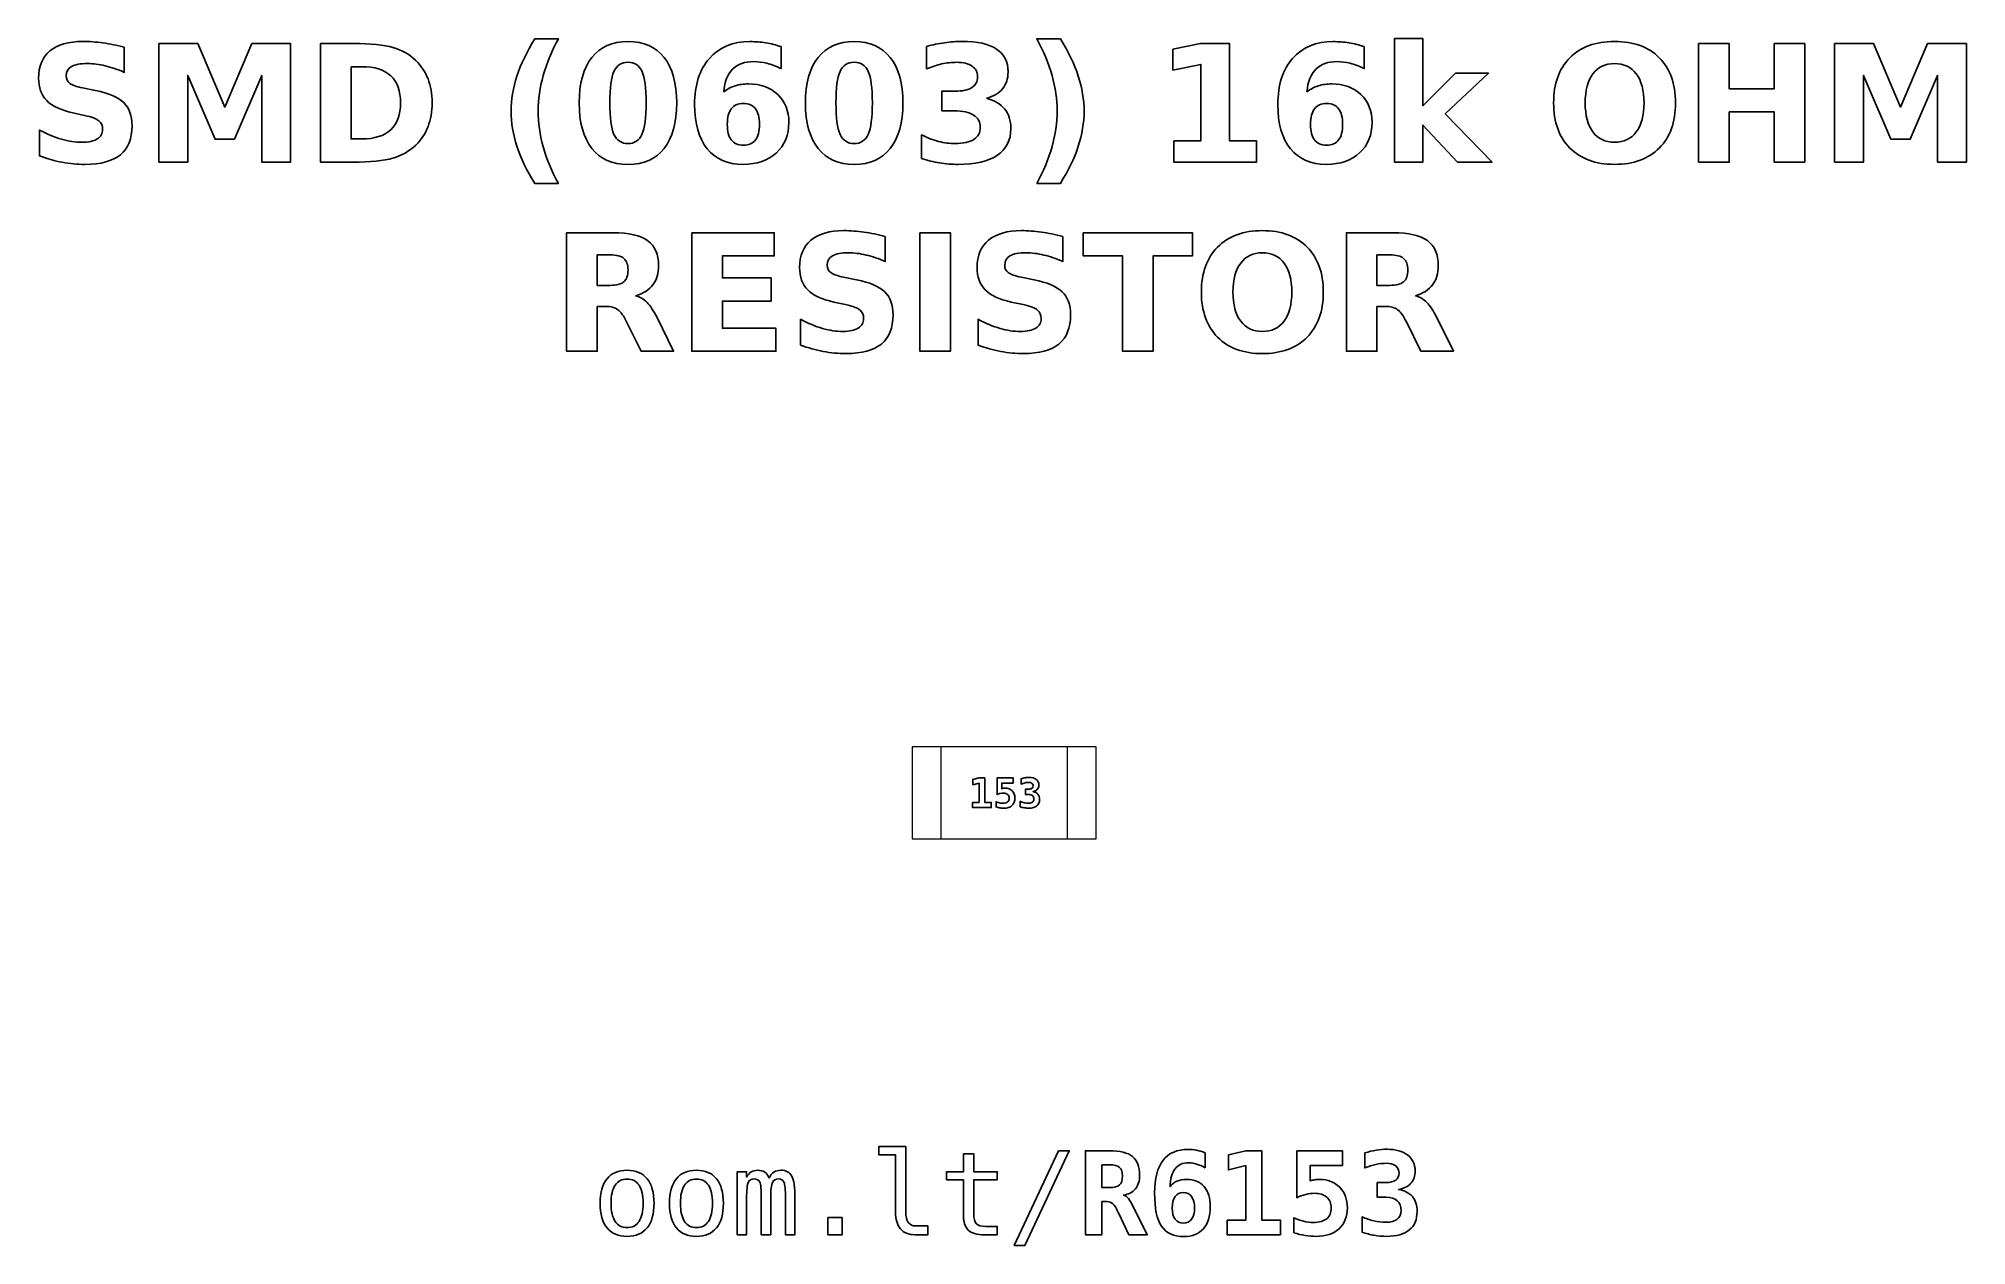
# Model space of a CAD drawing. Header units: centimetres. Extents: x -11.34 to -9.66, y -15.24 to -14.2.
import ezdxf

# ---------------------------------------------------------------- set-up
doc = ezdxf.new("R2010")
doc.units = ezdxf.units.CM
doc.header["$MEASUREMENT"] = 0
doc.layers.add('Layer 1', color=7, linetype='Continuous')

msp = doc.modelspace()

# ---------------------------------------------------------------- linework, layer by layer
at = {"layer": 'Layer 1', "color": 7, "lineweight": 9}
for points in [[(-10.58, -14.89), (-10.42, -14.89), (-10.42, -14.81), (-10.58, -14.81), (-10.58, -14.89)], [(-10.555, -14.89), (-10.445, -14.89), (-10.445, -14.81), (-10.555, -14.81), (-10.555, -14.89)]]:
    msp.add_lwpolyline(points, close=True, dxfattribs=at)
at = {"layer": 'Layer 1', "color": 250}
for points, knots in [([(-11.26396, -14.20284), (-11.26396, -14.20284), (-11.26396, -14.22459), (-11.26396, -14.22459), (-11.26396, -14.22459), (-11.26961, -14.22207), (-11.27513, -14.22017), (-11.28049, -14.21888), (-11.28049, -14.21888), (-11.28588, -14.21758), (-11.29096, -14.21695), (-11.29573, -14.21695), (-11.29573, -14.21695), (-11.30206, -14.21695), (-11.30676, -14.21782), (-11.3098, -14.21956), (-11.3098, -14.21956), (-11.31283, -14.22132), (-11.31434, -14.22403), (-11.31434, -14.2277), (-11.31434, -14.2277), (-11.31434, -14.23045), (-11.31333, -14.23261), (-11.31128, -14.23414), (-11.31128, -14.23414), (-11.30923, -14.23567), (-11.30552, -14.23701), (-11.30013, -14.23811), (-11.30013, -14.23811), (-11.30013, -14.23811), (-11.28884, -14.24037), (-11.28884, -14.24037), (-11.28884, -14.24037), (-11.27739, -14.24268), (-11.26928, -14.24616), (-11.26446, -14.25086), (-11.26446, -14.25086), (-11.25963, -14.25554), (-11.25721, -14.2622), (-11.25721, -14.27083), (-11.25721, -14.27083), (-11.25721, -14.28219), (-11.26057, -14.29063), (-11.2673, -14.29616), (-11.2673, -14.29616), (-11.27403, -14.30168), (-11.2843, -14.30446), (-11.29813, -14.30446), (-11.29813, -14.30446), (-11.30467, -14.30446), (-11.31121, -14.30385), (-11.31777, -14.3026), (-11.31777, -14.3026), (-11.32433, -14.30135), (-11.33092, -14.29952), (-11.33748, -14.2971), (-11.33748, -14.2971), (-11.33748, -14.2971), (-11.33748, -14.27471), (-11.33748, -14.27471), (-11.33748, -14.27471), (-11.33092, -14.27819), (-11.32457, -14.28082), (-11.31843, -14.28259), (-11.31843, -14.28259), (-11.31229, -14.28435), (-11.30639, -14.28524), (-11.3007, -14.28524), (-11.3007, -14.28524), (-11.29491, -14.28524), (-11.29047, -14.28428), (-11.28739, -14.28235), (-11.28739, -14.28235), (-11.2843, -14.28042), (-11.28278, -14.27767), (-11.28278, -14.27407), (-11.28278, -14.27407), (-11.28278, -14.27087), (-11.28381, -14.26838), (-11.2859, -14.26664), (-11.2859, -14.26664), (-11.288, -14.2649), (-11.29216, -14.26333), (-11.29842, -14.26196), (-11.29842, -14.26196), (-11.29842, -14.26196), (-11.30869, -14.25968), (-11.30869, -14.25968), (-11.30869, -14.25968), (-11.31897, -14.25747), (-11.3265, -14.25397), (-11.33125, -14.24914), (-11.33125, -14.24914), (-11.336, -14.24432), (-11.33837, -14.23781), (-11.33837, -14.22965), (-11.33837, -14.22965), (-11.33837, -14.21939), (-11.33506, -14.21151), (-11.32845, -14.20601), (-11.32845, -14.20601), (-11.32184, -14.20048), (-11.31234, -14.19773), (-11.29992, -14.19773), (-11.29992, -14.19773), (-11.29428, -14.19773), (-11.28847, -14.19816), (-11.28249, -14.199), (-11.28249, -14.199), (-11.27652, -14.19985), (-11.27034, -14.20112), (-11.26396, -14.20284)], [0, 0, 0, 0, 0.0357143, 0.0357143, 0.0357143, 0.0357143, 0.0714286, 0.0714286, 0.0714286, 0.0714286, 0.1071429, 0.1071429, 0.1071429, 0.1071429, 0.1428571, 0.1428571, 0.1428571, 0.1428571, 0.1785714, 0.1785714, 0.1785714, 0.1785714, 0.2142857, 0.2142857, 0.2142857, 0.2142857, 0.25, 0.25, 0.25, 0.25, 0.2857143, 0.2857143, 0.2857143, 0.2857143, 0.3214286, 0.3214286, 0.3214286, 0.3214286, 0.3571429, 0.3571429, 0.3571429, 0.3571429, 0.3928571, 0.3928571, 0.3928571, 0.3928571, 0.4285714, 0.4285714, 0.4285714, 0.4285714, 0.4642857, 0.4642857, 0.4642857, 0.4642857, 0.5, 0.5, 0.5, 0.5, 0.5357143, 0.5357143, 0.5357143, 0.5357143, 0.5714286, 0.5714286, 0.5714286, 0.5714286, 0.6071429, 0.6071429, 0.6071429, 0.6071429, 0.6428571, 0.6428571, 0.6428571, 0.6428571, 0.6785714, 0.6785714, 0.6785714, 0.6785714, 0.7142857, 0.7142857, 0.7142857, 0.7142857, 0.75, 0.75, 0.75, 0.75, 0.7857143, 0.7857143, 0.7857143, 0.7857143, 0.8214286, 0.8214286, 0.8214286, 0.8214286, 0.8571429, 0.8571429, 0.8571429, 0.8571429, 0.8928571, 0.8928571, 0.8928571, 0.8928571, 0.9285714, 0.9285714, 0.9285714, 0.9285714, 0.9642857, 0.9642857, 0.9642857, 0.9642857, 1, 1, 1, 1]), ([(-11.23393, -14.19959), (-11.23393, -14.19959), (-11.20018, -14.19959), (-11.20018, -14.19959), (-11.20018, -14.19959), (-11.20018, -14.19959), (-11.17673, -14.25465), (-11.17673, -14.25465), (-11.17673, -14.25465), (-11.17673, -14.25465), (-11.15317, -14.19959), (-11.15317, -14.19959), (-11.15317, -14.19959), (-11.15317, -14.19959), (-11.11949, -14.19959), (-11.11949, -14.19959), (-11.11949, -14.19959), (-11.11949, -14.19959), (-11.11949, -14.30246), (-11.11949, -14.30246), (-11.11949, -14.30246), (-11.11949, -14.30246), (-11.14456, -14.30246), (-11.14456, -14.30246), (-11.14456, -14.30246), (-11.14456, -14.30246), (-11.14456, -14.22722), (-11.14456, -14.22722), (-11.14456, -14.22722), (-11.14456, -14.22722), (-11.16827, -14.28268), (-11.16827, -14.28268), (-11.16827, -14.28268), (-11.16827, -14.28268), (-11.18508, -14.28268), (-11.18508, -14.28268), (-11.18508, -14.28268), (-11.18508, -14.28268), (-11.20879, -14.22722), (-11.20879, -14.22722), (-11.20879, -14.22722), (-11.20879, -14.22722), (-11.20879, -14.30246), (-11.20879, -14.30246), (-11.20879, -14.30246), (-11.20879, -14.30246), (-11.23393, -14.30246), (-11.23393, -14.30246), (-11.23393, -14.30246), (-11.23393, -14.30246), (-11.23393, -14.19959), (-11.23393, -14.19959)], [0, 0, 0, 0, 0.0769231, 0.0769231, 0.0769231, 0.0769231, 0.1538462, 0.1538462, 0.1538462, 0.1538462, 0.2307692, 0.2307692, 0.2307692, 0.2307692, 0.3076923, 0.3076923, 0.3076923, 0.3076923, 0.3846154, 0.3846154, 0.3846154, 0.3846154, 0.4615385, 0.4615385, 0.4615385, 0.4615385, 0.5384615, 0.5384615, 0.5384615, 0.5384615, 0.6153846, 0.6153846, 0.6153846, 0.6153846, 0.6923077, 0.6923077, 0.6923077, 0.6923077, 0.7692308, 0.7692308, 0.7692308, 0.7692308, 0.8461538, 0.8461538, 0.8461538, 0.8461538, 0.9230769, 0.9230769, 0.9230769, 0.9230769, 1, 1, 1, 1]), ([(-11.0935, -14.19959), (-11.0935, -14.19959), (-11.06551, -14.19959), (-11.06551, -14.19959), (-11.06551, -14.19959), (-11.0499, -14.19959), (-11.03828, -14.2007), (-11.03064, -14.20293), (-11.03064, -14.20293), (-11.02299, -14.20516), (-11.01643, -14.20893), (-11.01095, -14.21427), (-11.01095, -14.21427), (-11.00613, -14.2189), (-11.00256, -14.22426), (-11.0002, -14.23033), (-11.0002, -14.23033), (-10.99788, -14.23637), (-10.9967, -14.24324), (-10.9967, -14.25093), (-10.9967, -14.25093), (-10.9967, -14.25869), (-10.99788, -14.26561), (-11.0002, -14.2717), (-11.0002, -14.2717), (-11.00256, -14.27779), (-11.00613, -14.28315), (-11.01095, -14.28778), (-11.01095, -14.28778), (-11.01648, -14.29312), (-11.02309, -14.29689), (-11.0308, -14.29912), (-11.0308, -14.29912), (-11.03852, -14.30135), (-11.05009, -14.30246), (-11.06551, -14.30246), (-11.06551, -14.30246), (-11.06551, -14.30246), (-11.0935, -14.30246), (-11.0935, -14.30246), (-11.0935, -14.30246), (-11.0935, -14.30246), (-11.0935, -14.19959), (-11.0935, -14.19959)], [0, 0, 0, 0, 0.0909091, 0.0909091, 0.0909091, 0.0909091, 0.1818182, 0.1818182, 0.1818182, 0.1818182, 0.2727273, 0.2727273, 0.2727273, 0.2727273, 0.3636364, 0.3636364, 0.3636364, 0.3636364, 0.4545455, 0.4545455, 0.4545455, 0.4545455, 0.5454545, 0.5454545, 0.5454545, 0.5454545, 0.6363636, 0.6363636, 0.6363636, 0.6363636, 0.7272727, 0.7272727, 0.7272727, 0.7272727, 0.8181818, 0.8181818, 0.8181818, 0.8181818, 0.9090909, 0.9090909, 0.9090909, 0.9090909, 1, 1, 1, 1]), ([(-10.88701, -14.32106), (-10.88701, -14.32106), (-10.90747, -14.32106), (-10.90747, -14.32106), (-10.90747, -14.32106), (-10.9145, -14.30973), (-10.9197, -14.29893), (-10.92304, -14.2887), (-10.92304, -14.2887), (-10.9264, -14.27849), (-10.92807, -14.26836), (-10.92807, -14.25829), (-10.92807, -14.25829), (-10.92807, -14.24823), (-10.92638, -14.23804), (-10.92302, -14.22774), (-10.92302, -14.22774), (-10.91963, -14.21742), (-10.91446, -14.20665), (-10.90747, -14.19538), (-10.90747, -14.19538), (-10.90747, -14.19538), (-10.88701, -14.19538), (-10.88701, -14.19538), (-10.88701, -14.19538), (-10.89289, -14.20627), (-10.89729, -14.21692), (-10.90023, -14.22732), (-10.90023, -14.22732), (-10.90317, -14.23771), (-10.90465, -14.24799), (-10.90465, -14.25815), (-10.90465, -14.25815), (-10.90465, -14.26831), (-10.90319, -14.27859), (-10.90028, -14.28903), (-10.90028, -14.28903), (-10.89736, -14.29945), (-10.89294, -14.31013), (-10.88701, -14.32106)], [0, 0, 0, 0, 0.1, 0.1, 0.1, 0.1, 0.2, 0.2, 0.2, 0.2, 0.3, 0.3, 0.3, 0.3, 0.4, 0.4, 0.4, 0.4, 0.5, 0.5, 0.5, 0.5, 0.6, 0.6, 0.6, 0.6, 0.7, 0.7, 0.7, 0.7, 0.8, 0.8, 0.8, 0.8, 0.9, 0.9, 0.9, 0.9, 1, 1, 1, 1]), ([(-10.78428, -14.25112), (-10.78428, -14.26817), (-10.78795, -14.28132), (-10.79531, -14.29058), (-10.79531, -14.29058), (-10.80265, -14.29983), (-10.81309, -14.30446), (-10.82659, -14.30446), (-10.82659, -14.30446), (-10.84014, -14.30446), (-10.8506, -14.29983), (-10.85794, -14.29058), (-10.85794, -14.29058), (-10.8653, -14.28132), (-10.86897, -14.26817), (-10.86897, -14.25112), (-10.86897, -14.25112), (-10.86897, -14.23405), (-10.8653, -14.22087), (-10.85794, -14.21161), (-10.85794, -14.21161), (-10.8506, -14.20237), (-10.84014, -14.19773), (-10.82659, -14.19773), (-10.82659, -14.19773), (-10.81309, -14.19773), (-10.80265, -14.20237), (-10.79531, -14.21161), (-10.79531, -14.21161), (-10.78795, -14.22087), (-10.78428, -14.23405), (-10.78428, -14.25112)], [0, 0, 0, 0, 0.125, 0.125, 0.125, 0.125, 0.25, 0.25, 0.25, 0.25, 0.375, 0.375, 0.375, 0.375, 0.5, 0.5, 0.5, 0.5, 0.625, 0.625, 0.625, 0.625, 0.75, 0.75, 0.75, 0.75, 0.875, 0.875, 0.875, 0.875, 1, 1, 1, 1]), ([(-10.69369, -14.20227), (-10.69369, -14.20227), (-10.69369, -14.2213), (-10.69369, -14.2213), (-10.69369, -14.2213), (-10.69806, -14.21923), (-10.70215, -14.2177), (-10.70601, -14.21671), (-10.70601, -14.21671), (-10.70987, -14.21572), (-10.71365, -14.21523), (-10.71732, -14.21523), (-10.71732, -14.21523), (-10.72523, -14.21523), (-10.73136, -14.21742), (-10.73578, -14.22182), (-10.73578, -14.22182), (-10.74018, -14.22619), (-10.74277, -14.2327), (-10.7435, -14.24134), (-10.7435, -14.24134), (-10.74047, -14.2391), (-10.73717, -14.23741), (-10.73364, -14.23628), (-10.73364, -14.23628), (-10.73012, -14.23515), (-10.72626, -14.23459), (-10.72207, -14.23459), (-10.72207, -14.23459), (-10.71156, -14.23459), (-10.70307, -14.23767), (-10.69663, -14.24383), (-10.69663, -14.24383), (-10.69016, -14.24997), (-10.68694, -14.25803), (-10.68694, -14.26801), (-10.68694, -14.26801), (-10.68694, -14.27904), (-10.69054, -14.28786), (-10.69776, -14.29451), (-10.69776, -14.29451), (-10.70495, -14.30114), (-10.71464, -14.30446), (-10.72675, -14.30446), (-10.72675, -14.30446), (-10.74011, -14.30446), (-10.75046, -14.29994), (-10.7578, -14.29091), (-10.7578, -14.29091), (-10.76511, -14.2819), (-10.76878, -14.26909), (-10.76878, -14.25251), (-10.76878, -14.25251), (-10.76878, -14.23553), (-10.7645, -14.22217), (-10.75594, -14.21246), (-10.75594, -14.21246), (-10.74736, -14.20274), (-10.73562, -14.19787), (-10.72069, -14.19787), (-10.72069, -14.19787), (-10.71596, -14.19787), (-10.71137, -14.19825), (-10.7069, -14.19898), (-10.7069, -14.19898), (-10.70246, -14.19971), (-10.69806, -14.20081), (-10.69369, -14.20227)], [0, 0, 0, 0, 0.0588235, 0.0588235, 0.0588235, 0.0588235, 0.1176471, 0.1176471, 0.1176471, 0.1176471, 0.1764706, 0.1764706, 0.1764706, 0.1764706, 0.2352941, 0.2352941, 0.2352941, 0.2352941, 0.2941176, 0.2941176, 0.2941176, 0.2941176, 0.3529412, 0.3529412, 0.3529412, 0.3529412, 0.4117647, 0.4117647, 0.4117647, 0.4117647, 0.4705882, 0.4705882, 0.4705882, 0.4705882, 0.5294118, 0.5294118, 0.5294118, 0.5294118, 0.5882353, 0.5882353, 0.5882353, 0.5882353, 0.6470588, 0.6470588, 0.6470588, 0.6470588, 0.7058824, 0.7058824, 0.7058824, 0.7058824, 0.7647059, 0.7647059, 0.7647059, 0.7647059, 0.8235294, 0.8235294, 0.8235294, 0.8235294, 0.8823529, 0.8823529, 0.8823529, 0.8823529, 0.9411765, 0.9411765, 0.9411765, 0.9411765, 1, 1, 1, 1]), ([(-10.5879, -14.25112), (-10.5879, -14.26817), (-10.59157, -14.28132), (-10.59893, -14.29058), (-10.59893, -14.29058), (-10.60627, -14.29983), (-10.61671, -14.30446), (-10.63021, -14.30446), (-10.63021, -14.30446), (-10.64376, -14.30446), (-10.65422, -14.29983), (-10.66156, -14.29058), (-10.66156, -14.29058), (-10.66892, -14.28132), (-10.67259, -14.26817), (-10.67259, -14.25112), (-10.67259, -14.25112), (-10.67259, -14.23405), (-10.66892, -14.22087), (-10.66156, -14.21161), (-10.66156, -14.21161), (-10.65422, -14.20237), (-10.64376, -14.19773), (-10.63021, -14.19773), (-10.63021, -14.19773), (-10.61671, -14.19773), (-10.60627, -14.20237), (-10.59893, -14.21161), (-10.59893, -14.21161), (-10.59157, -14.22087), (-10.5879, -14.23405), (-10.5879, -14.25112)], [0, 0, 0, 0, 0.125, 0.125, 0.125, 0.125, 0.25, 0.25, 0.25, 0.25, 0.375, 0.375, 0.375, 0.375, 0.5, 0.5, 0.5, 0.5, 0.625, 0.625, 0.625, 0.625, 0.75, 0.75, 0.75, 0.75, 0.875, 0.875, 0.875, 0.875, 1, 1, 1, 1]), ([(-10.51542, -14.24698), (-10.5085, -14.24877), (-10.50321, -14.2519), (-10.49961, -14.25632), (-10.49961, -14.25632), (-10.49601, -14.26076), (-10.4942, -14.26638), (-10.4942, -14.27323), (-10.4942, -14.27323), (-10.4942, -14.28343), (-10.49811, -14.29119), (-10.50591, -14.29651), (-10.50591, -14.29651), (-10.51372, -14.3018), (-10.52511, -14.30446), (-10.54009, -14.30446), (-10.54009, -14.30446), (-10.54538, -14.30446), (-10.55067, -14.30404), (-10.55599, -14.30319), (-10.55599, -14.30319), (-10.56128, -14.30234), (-10.56652, -14.30105), (-10.57172, -14.29936), (-10.57172, -14.29936), (-10.57172, -14.29936), (-10.57172, -14.27889), (-10.57172, -14.27889), (-10.57172, -14.27889), (-10.56676, -14.28136), (-10.56184, -14.28325), (-10.55695, -14.28452), (-10.55695, -14.28452), (-10.55206, -14.28576), (-10.54724, -14.2864), (-10.54251, -14.2864), (-10.54251, -14.2864), (-10.53548, -14.2864), (-10.53009, -14.28517), (-10.52635, -14.28275), (-10.52635, -14.28275), (-10.52261, -14.28031), (-10.52073, -14.27683), (-10.52073, -14.27226), (-10.52073, -14.27226), (-10.52073, -14.26758), (-10.52266, -14.26403), (-10.52649, -14.26163), (-10.52649, -14.26163), (-10.53033, -14.25921), (-10.53599, -14.25801), (-10.54347, -14.25801), (-10.54347, -14.25801), (-10.54347, -14.25801), (-10.55408, -14.25801), (-10.55408, -14.25801), (-10.55408, -14.25801), (-10.55408, -14.25801), (-10.55408, -14.24091), (-10.55408, -14.24091), (-10.55408, -14.24091), (-10.55408, -14.24091), (-10.54293, -14.24091), (-10.54293, -14.24091), (-10.54293, -14.24091), (-10.53625, -14.24091), (-10.53131, -14.23988), (-10.52805, -14.23778), (-10.52805, -14.23778), (-10.52478, -14.23569), (-10.52315, -14.23252), (-10.52315, -14.22826), (-10.52315, -14.22826), (-10.52315, -14.22431), (-10.52473, -14.22125), (-10.5279, -14.21911), (-10.5279, -14.21911), (-10.53108, -14.21695), (-10.53555, -14.21587), (-10.54133, -14.21587), (-10.54133, -14.21587), (-10.54561, -14.21587), (-10.54992, -14.21634), (-10.55429, -14.2173), (-10.55429, -14.2173), (-10.55864, -14.21826), (-10.56297, -14.2197), (-10.5673, -14.22158), (-10.5673, -14.22158), (-10.5673, -14.22158), (-10.5673, -14.20215), (-10.5673, -14.20215), (-10.5673, -14.20215), (-10.56205, -14.20067), (-10.55688, -14.19957), (-10.55173, -14.19884), (-10.55173, -14.19884), (-10.54658, -14.19811), (-10.54155, -14.19773), (-10.53658, -14.19773), (-10.53658, -14.19773), (-10.52322, -14.19773), (-10.51321, -14.19992), (-10.50657, -14.20432), (-10.50657, -14.20432), (-10.49994, -14.20869), (-10.49663, -14.2153), (-10.49663, -14.22412), (-10.49663, -14.22412), (-10.49663, -14.23012), (-10.4982, -14.23506), (-10.50138, -14.23889), (-10.50138, -14.23889), (-10.50455, -14.24272), (-10.50923, -14.24543), (-10.51542, -14.24698)], [0, 0, 0, 0, 0.0344828, 0.0344828, 0.0344828, 0.0344828, 0.0689655, 0.0689655, 0.0689655, 0.0689655, 0.1034483, 0.1034483, 0.1034483, 0.1034483, 0.137931, 0.137931, 0.137931, 0.137931, 0.1724138, 0.1724138, 0.1724138, 0.1724138, 0.2068966, 0.2068966, 0.2068966, 0.2068966, 0.2413793, 0.2413793, 0.2413793, 0.2413793, 0.2758621, 0.2758621, 0.2758621, 0.2758621, 0.3103448, 0.3103448, 0.3103448, 0.3103448, 0.3448276, 0.3448276, 0.3448276, 0.3448276, 0.3793103, 0.3793103, 0.3793103, 0.3793103, 0.4137931, 0.4137931, 0.4137931, 0.4137931, 0.4482759, 0.4482759, 0.4482759, 0.4482759, 0.4827586, 0.4827586, 0.4827586, 0.4827586, 0.5172414, 0.5172414, 0.5172414, 0.5172414, 0.5517241, 0.5517241, 0.5517241, 0.5517241, 0.5862069, 0.5862069, 0.5862069, 0.5862069, 0.6206897, 0.6206897, 0.6206897, 0.6206897, 0.6551724, 0.6551724, 0.6551724, 0.6551724, 0.6896552, 0.6896552, 0.6896552, 0.6896552, 0.7241379, 0.7241379, 0.7241379, 0.7241379, 0.7586207, 0.7586207, 0.7586207, 0.7586207, 0.7931034, 0.7931034, 0.7931034, 0.7931034, 0.8275862, 0.8275862, 0.8275862, 0.8275862, 0.862069, 0.862069, 0.862069, 0.862069, 0.8965517, 0.8965517, 0.8965517, 0.8965517, 0.9310345, 0.9310345, 0.9310345, 0.9310345, 0.9655172, 0.9655172, 0.9655172, 0.9655172, 1, 1, 1, 1]), ([(-10.47167, -14.32106), (-10.46579, -14.31013), (-10.46137, -14.29945), (-10.45843, -14.28903), (-10.45843, -14.28903), (-10.45549, -14.27859), (-10.45403, -14.26831), (-10.45403, -14.25815), (-10.45403, -14.25815), (-10.45403, -14.24799), (-10.45549, -14.23771), (-10.45843, -14.22732), (-10.45843, -14.22732), (-10.46137, -14.21692), (-10.46579, -14.20627), (-10.47167, -14.19538), (-10.47167, -14.19538), (-10.47167, -14.19538), (-10.45121, -14.19538), (-10.45121, -14.19538), (-10.45121, -14.19538), (-10.44423, -14.20665), (-10.43905, -14.21742), (-10.43566, -14.22774), (-10.43566, -14.22774), (-10.4323, -14.23804), (-10.43061, -14.24823), (-10.43061, -14.25829), (-10.43061, -14.25829), (-10.43061, -14.26836), (-10.43228, -14.27849), (-10.43564, -14.2887), (-10.43564, -14.2887), (-10.43898, -14.29893), (-10.44418, -14.30973), (-10.45121, -14.32106), (-10.45121, -14.32106), (-10.45121, -14.32106), (-10.47167, -14.32106), (-10.47167, -14.32106)], [0, 0, 0, 0, 0.1, 0.1, 0.1, 0.1, 0.2, 0.2, 0.2, 0.2, 0.3, 0.3, 0.3, 0.3, 0.4, 0.4, 0.4, 0.4, 0.5, 0.5, 0.5, 0.5, 0.6, 0.6, 0.6, 0.6, 0.7, 0.7, 0.7, 0.7, 0.8, 0.8, 0.8, 0.8, 0.9, 0.9, 0.9, 0.9, 1, 1, 1, 1]), ([(-10.35281, -14.28414), (-10.35281, -14.28414), (-10.32938, -14.28414), (-10.32938, -14.28414), (-10.32938, -14.28414), (-10.32938, -14.28414), (-10.32938, -14.21765), (-10.32938, -14.21765), (-10.32938, -14.21765), (-10.32938, -14.21765), (-10.35342, -14.22262), (-10.35342, -14.22262), (-10.35342, -14.22262), (-10.35342, -14.22262), (-10.35342, -14.20455), (-10.35342, -14.20455), (-10.35342, -14.20455), (-10.35342, -14.20455), (-10.32952, -14.19959), (-10.32952, -14.19959), (-10.32952, -14.19959), (-10.32952, -14.19959), (-10.30431, -14.19959), (-10.30431, -14.19959), (-10.30431, -14.19959), (-10.30431, -14.19959), (-10.30431, -14.28414), (-10.30431, -14.28414), (-10.30431, -14.28414), (-10.30431, -14.28414), (-10.28089, -14.28414), (-10.28089, -14.28414), (-10.28089, -14.28414), (-10.28089, -14.28414), (-10.28089, -14.30246), (-10.28089, -14.30246), (-10.28089, -14.30246), (-10.28089, -14.30246), (-10.35281, -14.30246), (-10.35281, -14.30246), (-10.35281, -14.30246), (-10.35281, -14.30246), (-10.35281, -14.28414), (-10.35281, -14.28414)], [0, 0, 0, 0, 0.0909091, 0.0909091, 0.0909091, 0.0909091, 0.1818182, 0.1818182, 0.1818182, 0.1818182, 0.2727273, 0.2727273, 0.2727273, 0.2727273, 0.3636364, 0.3636364, 0.3636364, 0.3636364, 0.4545455, 0.4545455, 0.4545455, 0.4545455, 0.5454545, 0.5454545, 0.5454545, 0.5454545, 0.6363636, 0.6363636, 0.6363636, 0.6363636, 0.7272727, 0.7272727, 0.7272727, 0.7272727, 0.8181818, 0.8181818, 0.8181818, 0.8181818, 0.9090909, 0.9090909, 0.9090909, 0.9090909, 1, 1, 1, 1]), ([(-10.18731, -14.20227), (-10.18731, -14.20227), (-10.18731, -14.2213), (-10.18731, -14.2213), (-10.18731, -14.2213), (-10.19168, -14.21923), (-10.19577, -14.2177), (-10.19963, -14.21671), (-10.19963, -14.21671), (-10.20349, -14.21572), (-10.20727, -14.21523), (-10.21094, -14.21523), (-10.21094, -14.21523), (-10.21885, -14.21523), (-10.22498, -14.21742), (-10.2294, -14.22182), (-10.2294, -14.22182), (-10.2338, -14.22619), (-10.23639, -14.2327), (-10.23712, -14.24134), (-10.23712, -14.24134), (-10.23409, -14.2391), (-10.23079, -14.23741), (-10.22726, -14.23628), (-10.22726, -14.23628), (-10.22374, -14.23515), (-10.21988, -14.23459), (-10.21569, -14.23459), (-10.21569, -14.23459), (-10.20518, -14.23459), (-10.19669, -14.23767), (-10.19025, -14.24383), (-10.19025, -14.24383), (-10.18378, -14.24997), (-10.18056, -14.25803), (-10.18056, -14.26801), (-10.18056, -14.26801), (-10.18056, -14.27904), (-10.18416, -14.28786), (-10.19138, -14.29451), (-10.19138, -14.29451), (-10.19857, -14.30114), (-10.20826, -14.30446), (-10.22037, -14.30446), (-10.22037, -14.30446), (-10.23373, -14.30446), (-10.24408, -14.29994), (-10.25142, -14.29091), (-10.25142, -14.29091), (-10.25873, -14.2819), (-10.2624, -14.26909), (-10.2624, -14.25251), (-10.2624, -14.25251), (-10.2624, -14.23553), (-10.25812, -14.22217), (-10.24956, -14.21246), (-10.24956, -14.21246), (-10.24098, -14.20274), (-10.22924, -14.19787), (-10.21431, -14.19787), (-10.21431, -14.19787), (-10.20958, -14.19787), (-10.20499, -14.19825), (-10.20052, -14.19898), (-10.20052, -14.19898), (-10.19608, -14.19971), (-10.19168, -14.20081), (-10.18731, -14.20227)], [0, 0, 0, 0, 0.0588235, 0.0588235, 0.0588235, 0.0588235, 0.1176471, 0.1176471, 0.1176471, 0.1176471, 0.1764706, 0.1764706, 0.1764706, 0.1764706, 0.2352941, 0.2352941, 0.2352941, 0.2352941, 0.2941176, 0.2941176, 0.2941176, 0.2941176, 0.3529412, 0.3529412, 0.3529412, 0.3529412, 0.4117647, 0.4117647, 0.4117647, 0.4117647, 0.4705882, 0.4705882, 0.4705882, 0.4705882, 0.5294118, 0.5294118, 0.5294118, 0.5294118, 0.5882353, 0.5882353, 0.5882353, 0.5882353, 0.6470588, 0.6470588, 0.6470588, 0.6470588, 0.7058824, 0.7058824, 0.7058824, 0.7058824, 0.7647059, 0.7647059, 0.7647059, 0.7647059, 0.8235294, 0.8235294, 0.8235294, 0.8235294, 0.8823529, 0.8823529, 0.8823529, 0.8823529, 0.9411765, 0.9411765, 0.9411765, 0.9411765, 1, 1, 1, 1]), ([(-10.16111, -14.19524), (-10.16111, -14.19524), (-10.13644, -14.19524), (-10.13644, -14.19524), (-10.13644, -14.19524), (-10.13644, -14.19524), (-10.13644, -14.25361), (-10.13644, -14.25361), (-10.13644, -14.25361), (-10.13644, -14.25361), (-10.10805, -14.2253), (-10.10805, -14.2253), (-10.10805, -14.2253), (-10.10805, -14.2253), (-10.07938, -14.2253), (-10.07938, -14.2253), (-10.07938, -14.2253), (-10.07938, -14.2253), (-10.11708, -14.26071), (-10.11708, -14.26071), (-10.11708, -14.26071), (-10.11708, -14.26071), (-10.07642, -14.30246), (-10.07642, -14.30246), (-10.07642, -14.30246), (-10.07642, -14.30246), (-10.10633, -14.30246), (-10.10633, -14.30246), (-10.10633, -14.30246), (-10.10633, -14.30246), (-10.13644, -14.27029), (-10.13644, -14.27029), (-10.13644, -14.27029), (-10.13644, -14.27029), (-10.13644, -14.30246), (-10.13644, -14.30246), (-10.13644, -14.30246), (-10.13644, -14.30246), (-10.16111, -14.30246), (-10.16111, -14.30246), (-10.16111, -14.30246), (-10.16111, -14.30246), (-10.16111, -14.19524), (-10.16111, -14.19524)], [0, 0, 0, 0, 0.0909091, 0.0909091, 0.0909091, 0.0909091, 0.1818182, 0.1818182, 0.1818182, 0.1818182, 0.2727273, 0.2727273, 0.2727273, 0.2727273, 0.3636364, 0.3636364, 0.3636364, 0.3636364, 0.4545455, 0.4545455, 0.4545455, 0.4545455, 0.5454545, 0.5454545, 0.5454545, 0.5454545, 0.6363636, 0.6363636, 0.6363636, 0.6363636, 0.7272727, 0.7272727, 0.7272727, 0.7272727, 0.8181818, 0.8181818, 0.8181818, 0.8181818, 0.9090909, 0.9090909, 0.9090909, 0.9090909, 1, 1, 1, 1]), ([(-9.97004, -14.19773), (-9.95351, -14.19773), (-9.94055, -14.20246), (-9.93119, -14.21194), (-9.93119, -14.21194), (-9.92181, -14.22139), (-9.91713, -14.23444), (-9.91713, -14.25112), (-9.91713, -14.25112), (-9.91713, -14.26775), (-9.92181, -14.2808), (-9.93119, -14.29025), (-9.93119, -14.29025), (-9.94055, -14.29973), (-9.95351, -14.30446), (-9.97004, -14.30446), (-9.97004, -14.30446), (-9.98653, -14.30446), (-9.99946, -14.29973), (-10.00887, -14.29025), (-10.00887, -14.29025), (-10.01825, -14.2808), (-10.02296, -14.26775), (-10.02296, -14.25112), (-10.02296, -14.25112), (-10.02296, -14.23444), (-10.01825, -14.22139), (-10.00887, -14.21194), (-10.00887, -14.21194), (-9.99946, -14.20246), (-9.98653, -14.19773), (-9.97004, -14.19773)], [0, 0, 0, 0, 0.125, 0.125, 0.125, 0.125, 0.25, 0.25, 0.25, 0.25, 0.375, 0.375, 0.375, 0.375, 0.5, 0.5, 0.5, 0.5, 0.625, 0.625, 0.625, 0.625, 0.75, 0.75, 0.75, 0.75, 0.875, 0.875, 0.875, 0.875, 1, 1, 1, 1]), ([(-9.89706, -14.19959), (-9.89706, -14.19959), (-9.87053, -14.19959), (-9.87053, -14.19959), (-9.87053, -14.19959), (-9.87053, -14.19959), (-9.87053, -14.2388), (-9.87053, -14.2388), (-9.87053, -14.2388), (-9.87053, -14.2388), (-9.8314, -14.2388), (-9.8314, -14.2388), (-9.8314, -14.2388), (-9.8314, -14.2388), (-9.8314, -14.19959), (-9.8314, -14.19959), (-9.8314, -14.19959), (-9.8314, -14.19959), (-9.80487, -14.19959), (-9.80487, -14.19959), (-9.80487, -14.19959), (-9.80487, -14.19959), (-9.80487, -14.30246), (-9.80487, -14.30246), (-9.80487, -14.30246), (-9.80487, -14.30246), (-9.8314, -14.30246), (-9.8314, -14.30246), (-9.8314, -14.30246), (-9.8314, -14.30246), (-9.8314, -14.25886), (-9.8314, -14.25886), (-9.8314, -14.25886), (-9.8314, -14.25886), (-9.87053, -14.25886), (-9.87053, -14.25886), (-9.87053, -14.25886), (-9.87053, -14.25886), (-9.87053, -14.30246), (-9.87053, -14.30246), (-9.87053, -14.30246), (-9.87053, -14.30246), (-9.89706, -14.30246), (-9.89706, -14.30246), (-9.89706, -14.30246), (-9.89706, -14.30246), (-9.89706, -14.19959), (-9.89706, -14.19959)], [0, 0, 0, 0, 0.0833333, 0.0833333, 0.0833333, 0.0833333, 0.1666667, 0.1666667, 0.1666667, 0.1666667, 0.25, 0.25, 0.25, 0.25, 0.3333333, 0.3333333, 0.3333333, 0.3333333, 0.4166667, 0.4166667, 0.4166667, 0.4166667, 0.5, 0.5, 0.5, 0.5, 0.5833333, 0.5833333, 0.5833333, 0.5833333, 0.6666667, 0.6666667, 0.6666667, 0.6666667, 0.75, 0.75, 0.75, 0.75, 0.8333333, 0.8333333, 0.8333333, 0.8333333, 0.9166667, 0.9166667, 0.9166667, 0.9166667, 1, 1, 1, 1]), ([(-9.77897, -14.19959), (-9.77897, -14.19959), (-9.74522, -14.19959), (-9.74522, -14.19959), (-9.74522, -14.19959), (-9.74522, -14.19959), (-9.72177, -14.25465), (-9.72177, -14.25465), (-9.72177, -14.25465), (-9.72177, -14.25465), (-9.69821, -14.19959), (-9.69821, -14.19959), (-9.69821, -14.19959), (-9.69821, -14.19959), (-9.66453, -14.19959), (-9.66453, -14.19959), (-9.66453, -14.19959), (-9.66453, -14.19959), (-9.66453, -14.30246), (-9.66453, -14.30246), (-9.66453, -14.30246), (-9.66453, -14.30246), (-9.6896, -14.30246), (-9.6896, -14.30246), (-9.6896, -14.30246), (-9.6896, -14.30246), (-9.6896, -14.22722), (-9.6896, -14.22722), (-9.6896, -14.22722), (-9.6896, -14.22722), (-9.71331, -14.28268), (-9.71331, -14.28268), (-9.71331, -14.28268), (-9.71331, -14.28268), (-9.73012, -14.28268), (-9.73012, -14.28268), (-9.73012, -14.28268), (-9.73012, -14.28268), (-9.75383, -14.22722), (-9.75383, -14.22722), (-9.75383, -14.22722), (-9.75383, -14.22722), (-9.75383, -14.30246), (-9.75383, -14.30246), (-9.75383, -14.30246), (-9.75383, -14.30246), (-9.77897, -14.30246), (-9.77897, -14.30246), (-9.77897, -14.30246), (-9.77897, -14.30246), (-9.77897, -14.19959), (-9.77897, -14.19959)], [0, 0, 0, 0, 0.0769231, 0.0769231, 0.0769231, 0.0769231, 0.1538462, 0.1538462, 0.1538462, 0.1538462, 0.2307692, 0.2307692, 0.2307692, 0.2307692, 0.3076923, 0.3076923, 0.3076923, 0.3076923, 0.3846154, 0.3846154, 0.3846154, 0.3846154, 0.4615385, 0.4615385, 0.4615385, 0.4615385, 0.5384615, 0.5384615, 0.5384615, 0.5384615, 0.6153846, 0.6153846, 0.6153846, 0.6153846, 0.6923077, 0.6923077, 0.6923077, 0.6923077, 0.7692308, 0.7692308, 0.7692308, 0.7692308, 0.8461538, 0.8461538, 0.8461538, 0.8461538, 0.9230769, 0.9230769, 0.9230769, 0.9230769, 1, 1, 1, 1]), ([(-11.06697, -14.21965), (-11.06697, -14.21965), (-11.06697, -14.2824), (-11.06697, -14.2824), (-11.06697, -14.2824), (-11.06697, -14.2824), (-11.05747, -14.2824), (-11.05747, -14.2824), (-11.05747, -14.2824), (-11.04663, -14.2824), (-11.03835, -14.27972), (-11.03264, -14.27433), (-11.03264, -14.27433), (-11.02692, -14.26897), (-11.02405, -14.26116), (-11.02405, -14.25093), (-11.02405, -14.25093), (-11.02405, -14.24072), (-11.0269, -14.23296), (-11.03259, -14.22765), (-11.03259, -14.22765), (-11.03828, -14.22231), (-11.04658, -14.21965), (-11.05747, -14.21965), (-11.05747, -14.21965), (-11.05747, -14.21965), (-11.06697, -14.21965), (-11.06697, -14.21965)], [0, 0, 0, 0, 0.1428571, 0.1428571, 0.1428571, 0.1428571, 0.2857143, 0.2857143, 0.2857143, 0.2857143, 0.4285714, 0.4285714, 0.4285714, 0.4285714, 0.5714286, 0.5714286, 0.5714286, 0.5714286, 0.7142857, 0.7142857, 0.7142857, 0.7142857, 0.8571429, 0.8571429, 0.8571429, 0.8571429, 1, 1, 1, 1]), ([(-10.81081, -14.25093), (-10.81081, -14.23807), (-10.81201, -14.22901), (-10.81443, -14.22374), (-10.81443, -14.22374), (-10.81683, -14.2185), (-10.8209, -14.21587), (-10.82659, -14.21587), (-10.82659, -14.21587), (-10.83228, -14.21587), (-10.83635, -14.2185), (-10.8388, -14.22374), (-10.8388, -14.22374), (-10.84122, -14.22901), (-10.84244, -14.23807), (-10.84244, -14.25093), (-10.84244, -14.25093), (-10.84244, -14.26391), (-10.84122, -14.27309), (-10.8388, -14.2784), (-10.8388, -14.2784), (-10.83635, -14.28374), (-10.83228, -14.2864), (-10.82659, -14.2864), (-10.82659, -14.2864), (-10.82095, -14.2864), (-10.8169, -14.28374), (-10.81445, -14.2784), (-10.81445, -14.2784), (-10.81203, -14.27309), (-10.81081, -14.26391), (-10.81081, -14.25093)], [0, 0, 0, 0, 0.125, 0.125, 0.125, 0.125, 0.25, 0.25, 0.25, 0.25, 0.375, 0.375, 0.375, 0.375, 0.5, 0.5, 0.5, 0.5, 0.625, 0.625, 0.625, 0.625, 0.75, 0.75, 0.75, 0.75, 0.875, 0.875, 0.875, 0.875, 1, 1, 1, 1]), ([(-10.61443, -14.25093), (-10.61443, -14.23807), (-10.61563, -14.22901), (-10.61805, -14.22374), (-10.61805, -14.22374), (-10.62045, -14.2185), (-10.62452, -14.21587), (-10.63021, -14.21587), (-10.63021, -14.21587), (-10.6359, -14.21587), (-10.63997, -14.2185), (-10.64242, -14.22374), (-10.64242, -14.22374), (-10.64484, -14.22901), (-10.64606, -14.23807), (-10.64606, -14.25093), (-10.64606, -14.25093), (-10.64606, -14.26391), (-10.64484, -14.27309), (-10.64242, -14.2784), (-10.64242, -14.2784), (-10.63997, -14.28374), (-10.6359, -14.2864), (-10.63021, -14.2864), (-10.63021, -14.2864), (-10.62457, -14.2864), (-10.62052, -14.28374), (-10.61807, -14.2784), (-10.61807, -14.2784), (-10.61565, -14.27309), (-10.61443, -14.26391), (-10.61443, -14.25093)], [0, 0, 0, 0, 0.125, 0.125, 0.125, 0.125, 0.25, 0.25, 0.25, 0.25, 0.375, 0.375, 0.375, 0.375, 0.5, 0.5, 0.5, 0.5, 0.625, 0.625, 0.625, 0.625, 0.75, 0.75, 0.75, 0.75, 0.875, 0.875, 0.875, 0.875, 1, 1, 1, 1]), ([(-9.97004, -14.21695), (-9.97813, -14.21695), (-9.98439, -14.21993), (-9.98886, -14.22591), (-9.98886, -14.22591), (-9.9933, -14.23188), (-9.99554, -14.24028), (-9.99554, -14.25112), (-9.99554, -14.25112), (-9.99554, -14.26194), (-9.9933, -14.27031), (-9.98886, -14.27628), (-9.98886, -14.27628), (-9.98439, -14.28226), (-9.97813, -14.28524), (-9.97004, -14.28524), (-9.97004, -14.28524), (-9.9619, -14.28524), (-9.95563, -14.28226), (-9.95116, -14.27628), (-9.95116, -14.27628), (-9.94671, -14.27031), (-9.94448, -14.26194), (-9.94448, -14.25112), (-9.94448, -14.25112), (-9.94448, -14.24028), (-9.94671, -14.23188), (-9.95116, -14.22591), (-9.95116, -14.22591), (-9.95563, -14.21993), (-9.9619, -14.21695), (-9.97004, -14.21695)], [0, 0, 0, 0, 0.125, 0.125, 0.125, 0.125, 0.25, 0.25, 0.25, 0.25, 0.375, 0.375, 0.375, 0.375, 0.5, 0.5, 0.5, 0.5, 0.625, 0.625, 0.625, 0.625, 0.75, 0.75, 0.75, 0.75, 0.875, 0.875, 0.875, 0.875, 1, 1, 1, 1]), ([(-10.72647, -14.25168), (-10.73113, -14.25168), (-10.73461, -14.25319), (-10.73691, -14.2562), (-10.73691, -14.2562), (-10.73924, -14.25921), (-10.74039, -14.26373), (-10.74039, -14.26972), (-10.74039, -14.26972), (-10.74039, -14.27574), (-10.73924, -14.28026), (-10.73691, -14.28327), (-10.73691, -14.28327), (-10.73461, -14.28628), (-10.73113, -14.28778), (-10.72647, -14.28778), (-10.72647, -14.28778), (-10.72179, -14.28778), (-10.71829, -14.28628), (-10.71598, -14.28327), (-10.71598, -14.28327), (-10.71365, -14.28026), (-10.7125, -14.27574), (-10.7125, -14.26972), (-10.7125, -14.26972), (-10.7125, -14.26373), (-10.71365, -14.25921), (-10.71598, -14.2562), (-10.71598, -14.2562), (-10.71829, -14.25319), (-10.72179, -14.25168), (-10.72647, -14.25168)], [0, 0, 0, 0, 0.125, 0.125, 0.125, 0.125, 0.25, 0.25, 0.25, 0.25, 0.375, 0.375, 0.375, 0.375, 0.5, 0.5, 0.5, 0.5, 0.625, 0.625, 0.625, 0.625, 0.75, 0.75, 0.75, 0.75, 0.875, 0.875, 0.875, 0.875, 1, 1, 1, 1]), ([(-10.22009, -14.25168), (-10.22475, -14.25168), (-10.22823, -14.25319), (-10.23053, -14.2562), (-10.23053, -14.2562), (-10.23286, -14.25921), (-10.23401, -14.26373), (-10.23401, -14.26972), (-10.23401, -14.26972), (-10.23401, -14.27574), (-10.23286, -14.28026), (-10.23053, -14.28327), (-10.23053, -14.28327), (-10.22823, -14.28628), (-10.22475, -14.28778), (-10.22009, -14.28778), (-10.22009, -14.28778), (-10.21541, -14.28778), (-10.21191, -14.28628), (-10.2096, -14.28327), (-10.2096, -14.28327), (-10.20727, -14.28026), (-10.20612, -14.27574), (-10.20612, -14.26972), (-10.20612, -14.26972), (-10.20612, -14.26373), (-10.20727, -14.25921), (-10.2096, -14.2562), (-10.2096, -14.2562), (-10.21191, -14.25319), (-10.21541, -14.25168), (-10.22009, -14.25168)], [0, 0, 0, 0, 0.125, 0.125, 0.125, 0.125, 0.25, 0.25, 0.25, 0.25, 0.375, 0.375, 0.375, 0.375, 0.5, 0.5, 0.5, 0.5, 0.625, 0.625, 0.625, 0.625, 0.75, 0.75, 0.75, 0.75, 0.875, 0.875, 0.875, 0.875, 1, 1, 1, 1]), ([(-10.85334, -14.42779), (-10.85334, -14.42779), (-10.85334, -14.46671), (-10.85334, -14.46671), (-10.85334, -14.46671), (-10.85334, -14.46671), (-10.87987, -14.46671), (-10.87987, -14.46671), (-10.87987, -14.46671), (-10.87987, -14.46671), (-10.87987, -14.36384), (-10.87987, -14.36384), (-10.87987, -14.36384), (-10.87987, -14.36384), (-10.83935, -14.36384), (-10.83935, -14.36384), (-10.83935, -14.36384), (-10.8258, -14.36384), (-10.81585, -14.36612), (-10.80955, -14.37066), (-10.80955, -14.37066), (-10.80323, -14.3752), (-10.80007, -14.3824), (-10.80007, -14.39223), (-10.80007, -14.39223), (-10.80007, -14.39902), (-10.80172, -14.40462), (-10.80499, -14.40897), (-10.80499, -14.40897), (-10.80828, -14.41335), (-10.81324, -14.41657), (-10.81985, -14.41862), (-10.81985, -14.41862), (-10.81623, -14.41946), (-10.81296, -14.42132), (-10.81009, -14.42424), (-10.81009, -14.42424), (-10.80722, -14.42715), (-10.80433, -14.43157), (-10.80139, -14.4375), (-10.80139, -14.4375), (-10.80139, -14.4375), (-10.78697, -14.46671), (-10.78697, -14.46671), (-10.78697, -14.46671), (-10.78697, -14.46671), (-10.81524, -14.46671), (-10.81524, -14.46671), (-10.81524, -14.46671), (-10.81524, -14.46671), (-10.82778, -14.44115), (-10.82778, -14.44115), (-10.82778, -14.44115), (-10.83029, -14.43602), (-10.83286, -14.43249), (-10.83547, -14.43061), (-10.83547, -14.43061), (-10.83806, -14.42873), (-10.84151, -14.42779), (-10.84584, -14.42779), (-10.84584, -14.42779), (-10.84584, -14.42779), (-10.85334, -14.42779), (-10.85334, -14.42779)], [0, 0, 0, 0, 0.0625, 0.0625, 0.0625, 0.0625, 0.125, 0.125, 0.125, 0.125, 0.1875, 0.1875, 0.1875, 0.1875, 0.25, 0.25, 0.25, 0.25, 0.3125, 0.3125, 0.3125, 0.3125, 0.375, 0.375, 0.375, 0.375, 0.4375, 0.4375, 0.4375, 0.4375, 0.5, 0.5, 0.5, 0.5, 0.5625, 0.5625, 0.5625, 0.5625, 0.625, 0.625, 0.625, 0.625, 0.6875, 0.6875, 0.6875, 0.6875, 0.75, 0.75, 0.75, 0.75, 0.8125, 0.8125, 0.8125, 0.8125, 0.875, 0.875, 0.875, 0.875, 0.9375, 0.9375, 0.9375, 0.9375, 1, 1, 1, 1]), ([(-10.77122, -14.36384), (-10.77122, -14.36384), (-10.69963, -14.36384), (-10.69963, -14.36384), (-10.69963, -14.36384), (-10.69963, -14.36384), (-10.69963, -14.3839), (-10.69963, -14.3839), (-10.69963, -14.3839), (-10.69963, -14.3839), (-10.74469, -14.3839), (-10.74469, -14.3839), (-10.74469, -14.3839), (-10.74469, -14.3839), (-10.74469, -14.40305), (-10.74469, -14.40305), (-10.74469, -14.40305), (-10.74469, -14.40305), (-10.70234, -14.40305), (-10.70234, -14.40305), (-10.70234, -14.40305), (-10.70234, -14.40305), (-10.70234, -14.42311), (-10.70234, -14.42311), (-10.70234, -14.42311), (-10.70234, -14.42311), (-10.74469, -14.42311), (-10.74469, -14.42311), (-10.74469, -14.42311), (-10.74469, -14.42311), (-10.74469, -14.44665), (-10.74469, -14.44665), (-10.74469, -14.44665), (-10.74469, -14.44665), (-10.69813, -14.44665), (-10.69813, -14.44665), (-10.69813, -14.44665), (-10.69813, -14.44665), (-10.69813, -14.46671), (-10.69813, -14.46671), (-10.69813, -14.46671), (-10.69813, -14.46671), (-10.77122, -14.46671), (-10.77122, -14.46671), (-10.77122, -14.46671), (-10.77122, -14.46671), (-10.77122, -14.36384), (-10.77122, -14.36384)], [0, 0, 0, 0, 0.0833333, 0.0833333, 0.0833333, 0.0833333, 0.1666667, 0.1666667, 0.1666667, 0.1666667, 0.25, 0.25, 0.25, 0.25, 0.3333333, 0.3333333, 0.3333333, 0.3333333, 0.4166667, 0.4166667, 0.4166667, 0.4166667, 0.5, 0.5, 0.5, 0.5, 0.5833333, 0.5833333, 0.5833333, 0.5833333, 0.6666667, 0.6666667, 0.6666667, 0.6666667, 0.75, 0.75, 0.75, 0.75, 0.8333333, 0.8333333, 0.8333333, 0.8333333, 0.9166667, 0.9166667, 0.9166667, 0.9166667, 1, 1, 1, 1]), ([(-10.60323, -14.36709), (-10.60323, -14.36709), (-10.60323, -14.38884), (-10.60323, -14.38884), (-10.60323, -14.38884), (-10.60888, -14.38632), (-10.6144, -14.38442), (-10.61976, -14.38313), (-10.61976, -14.38313), (-10.62515, -14.38183), (-10.63023, -14.3812), (-10.635, -14.3812), (-10.635, -14.3812), (-10.64133, -14.3812), (-10.64603, -14.38207), (-10.64907, -14.38381), (-10.64907, -14.38381), (-10.6521, -14.38557), (-10.65361, -14.38828), (-10.65361, -14.39195), (-10.65361, -14.39195), (-10.65361, -14.3947), (-10.6526, -14.39686), (-10.65055, -14.39839), (-10.65055, -14.39839), (-10.6485, -14.39992), (-10.64479, -14.40126), (-10.6394, -14.40236), (-10.6394, -14.40236), (-10.6394, -14.40236), (-10.62811, -14.40462), (-10.62811, -14.40462), (-10.62811, -14.40462), (-10.61666, -14.40693), (-10.60855, -14.41041), (-10.60373, -14.41511), (-10.60373, -14.41511), (-10.5989, -14.41979), (-10.59648, -14.42645), (-10.59648, -14.43508), (-10.59648, -14.43508), (-10.59648, -14.44644), (-10.59984, -14.45488), (-10.60657, -14.46041), (-10.60657, -14.46041), (-10.6133, -14.46593), (-10.62357, -14.46871), (-10.6374, -14.46871), (-10.6374, -14.46871), (-10.64394, -14.46871), (-10.65048, -14.4681), (-10.65704, -14.46685), (-10.65704, -14.46685), (-10.6636, -14.4656), (-10.67019, -14.46377), (-10.67675, -14.46135), (-10.67675, -14.46135), (-10.67675, -14.46135), (-10.67675, -14.43896), (-10.67675, -14.43896), (-10.67675, -14.43896), (-10.67019, -14.44244), (-10.66384, -14.44507), (-10.6577, -14.44684), (-10.6577, -14.44684), (-10.65156, -14.4486), (-10.64566, -14.44949), (-10.63997, -14.44949), (-10.63997, -14.44949), (-10.63418, -14.44949), (-10.62974, -14.44853), (-10.62666, -14.4466), (-10.62666, -14.4466), (-10.62357, -14.44467), (-10.62205, -14.44192), (-10.62205, -14.43832), (-10.62205, -14.43832), (-10.62205, -14.43512), (-10.62308, -14.43263), (-10.62517, -14.43089), (-10.62517, -14.43089), (-10.62727, -14.42915), (-10.63143, -14.42758), (-10.63769, -14.42621), (-10.63769, -14.42621), (-10.63769, -14.42621), (-10.64796, -14.42393), (-10.64796, -14.42393), (-10.64796, -14.42393), (-10.65824, -14.42172), (-10.66577, -14.41822), (-10.67052, -14.41339), (-10.67052, -14.41339), (-10.67527, -14.40857), (-10.67764, -14.40206), (-10.67764, -14.3939), (-10.67764, -14.3939), (-10.67764, -14.38364), (-10.67433, -14.37576), (-10.66772, -14.37026), (-10.66772, -14.37026), (-10.66111, -14.36473), (-10.65161, -14.36198), (-10.63919, -14.36198), (-10.63919, -14.36198), (-10.63355, -14.36198), (-10.62774, -14.36241), (-10.62176, -14.36325), (-10.62176, -14.36325), (-10.61579, -14.3641), (-10.60961, -14.36537), (-10.60323, -14.36709)], [0, 0, 0, 0, 0.0357143, 0.0357143, 0.0357143, 0.0357143, 0.0714286, 0.0714286, 0.0714286, 0.0714286, 0.1071429, 0.1071429, 0.1071429, 0.1071429, 0.1428571, 0.1428571, 0.1428571, 0.1428571, 0.1785714, 0.1785714, 0.1785714, 0.1785714, 0.2142857, 0.2142857, 0.2142857, 0.2142857, 0.25, 0.25, 0.25, 0.25, 0.2857143, 0.2857143, 0.2857143, 0.2857143, 0.3214286, 0.3214286, 0.3214286, 0.3214286, 0.3571429, 0.3571429, 0.3571429, 0.3571429, 0.3928571, 0.3928571, 0.3928571, 0.3928571, 0.4285714, 0.4285714, 0.4285714, 0.4285714, 0.4642857, 0.4642857, 0.4642857, 0.4642857, 0.5, 0.5, 0.5, 0.5, 0.5357143, 0.5357143, 0.5357143, 0.5357143, 0.5714286, 0.5714286, 0.5714286, 0.5714286, 0.6071429, 0.6071429, 0.6071429, 0.6071429, 0.6428571, 0.6428571, 0.6428571, 0.6428571, 0.6785714, 0.6785714, 0.6785714, 0.6785714, 0.7142857, 0.7142857, 0.7142857, 0.7142857, 0.75, 0.75, 0.75, 0.75, 0.7857143, 0.7857143, 0.7857143, 0.7857143, 0.8214286, 0.8214286, 0.8214286, 0.8214286, 0.8571429, 0.8571429, 0.8571429, 0.8571429, 0.8928571, 0.8928571, 0.8928571, 0.8928571, 0.9285714, 0.9285714, 0.9285714, 0.9285714, 0.9642857, 0.9642857, 0.9642857, 0.9642857, 1, 1, 1, 1]), ([(-10.5732, -14.36384), (-10.5732, -14.36384), (-10.54667, -14.36384), (-10.54667, -14.36384), (-10.54667, -14.36384), (-10.54667, -14.36384), (-10.54667, -14.46671), (-10.54667, -14.46671), (-10.54667, -14.46671), (-10.54667, -14.46671), (-10.5732, -14.46671), (-10.5732, -14.46671), (-10.5732, -14.46671), (-10.5732, -14.46671), (-10.5732, -14.36384), (-10.5732, -14.36384)], [0, 0, 0, 0, 0.25, 0.25, 0.25, 0.25, 0.5, 0.5, 0.5, 0.5, 0.75, 0.75, 0.75, 0.75, 1, 1, 1, 1]), ([(-10.44912, -14.36709), (-10.44912, -14.36709), (-10.44912, -14.38884), (-10.44912, -14.38884), (-10.44912, -14.38884), (-10.45477, -14.38632), (-10.46029, -14.38442), (-10.46565, -14.38313), (-10.46565, -14.38313), (-10.47104, -14.38183), (-10.47612, -14.3812), (-10.48089, -14.3812), (-10.48089, -14.3812), (-10.48722, -14.3812), (-10.49192, -14.38207), (-10.49496, -14.38381), (-10.49496, -14.38381), (-10.49799, -14.38557), (-10.4995, -14.38828), (-10.4995, -14.39195), (-10.4995, -14.39195), (-10.4995, -14.3947), (-10.49849, -14.39686), (-10.49644, -14.39839), (-10.49644, -14.39839), (-10.49439, -14.39992), (-10.49068, -14.40126), (-10.48529, -14.40236), (-10.48529, -14.40236), (-10.48529, -14.40236), (-10.474, -14.40462), (-10.474, -14.40462), (-10.474, -14.40462), (-10.46255, -14.40693), (-10.45444, -14.41041), (-10.44962, -14.41511), (-10.44962, -14.41511), (-10.44479, -14.41979), (-10.44237, -14.42645), (-10.44237, -14.43508), (-10.44237, -14.43508), (-10.44237, -14.44644), (-10.44573, -14.45488), (-10.45246, -14.46041), (-10.45246, -14.46041), (-10.45919, -14.46593), (-10.46946, -14.46871), (-10.48329, -14.46871), (-10.48329, -14.46871), (-10.48983, -14.46871), (-10.49637, -14.4681), (-10.50293, -14.46685), (-10.50293, -14.46685), (-10.50949, -14.4656), (-10.51608, -14.46377), (-10.52264, -14.46135), (-10.52264, -14.46135), (-10.52264, -14.46135), (-10.52264, -14.43896), (-10.52264, -14.43896), (-10.52264, -14.43896), (-10.51608, -14.44244), (-10.50973, -14.44507), (-10.50359, -14.44684), (-10.50359, -14.44684), (-10.49745, -14.4486), (-10.49155, -14.44949), (-10.48586, -14.44949), (-10.48586, -14.44949), (-10.48007, -14.44949), (-10.47563, -14.44853), (-10.47255, -14.4466), (-10.47255, -14.4466), (-10.46946, -14.44467), (-10.46794, -14.44192), (-10.46794, -14.43832), (-10.46794, -14.43832), (-10.46794, -14.43512), (-10.46897, -14.43263), (-10.47106, -14.43089), (-10.47106, -14.43089), (-10.47316, -14.42915), (-10.47732, -14.42758), (-10.48358, -14.42621), (-10.48358, -14.42621), (-10.48358, -14.42621), (-10.49385, -14.42393), (-10.49385, -14.42393), (-10.49385, -14.42393), (-10.50413, -14.42172), (-10.51166, -14.41822), (-10.51641, -14.41339), (-10.51641, -14.41339), (-10.52116, -14.40857), (-10.52353, -14.40206), (-10.52353, -14.3939), (-10.52353, -14.3939), (-10.52353, -14.38364), (-10.52022, -14.37576), (-10.51361, -14.37026), (-10.51361, -14.37026), (-10.507, -14.36473), (-10.4975, -14.36198), (-10.48508, -14.36198), (-10.48508, -14.36198), (-10.47944, -14.36198), (-10.47363, -14.36241), (-10.46765, -14.36325), (-10.46765, -14.36325), (-10.46168, -14.3641), (-10.4555, -14.36537), (-10.44912, -14.36709)], [0, 0, 0, 0, 0.0357143, 0.0357143, 0.0357143, 0.0357143, 0.0714286, 0.0714286, 0.0714286, 0.0714286, 0.1071429, 0.1071429, 0.1071429, 0.1071429, 0.1428571, 0.1428571, 0.1428571, 0.1428571, 0.1785714, 0.1785714, 0.1785714, 0.1785714, 0.2142857, 0.2142857, 0.2142857, 0.2142857, 0.25, 0.25, 0.25, 0.25, 0.2857143, 0.2857143, 0.2857143, 0.2857143, 0.3214286, 0.3214286, 0.3214286, 0.3214286, 0.3571429, 0.3571429, 0.3571429, 0.3571429, 0.3928571, 0.3928571, 0.3928571, 0.3928571, 0.4285714, 0.4285714, 0.4285714, 0.4285714, 0.4642857, 0.4642857, 0.4642857, 0.4642857, 0.5, 0.5, 0.5, 0.5, 0.5357143, 0.5357143, 0.5357143, 0.5357143, 0.5714286, 0.5714286, 0.5714286, 0.5714286, 0.6071429, 0.6071429, 0.6071429, 0.6071429, 0.6428571, 0.6428571, 0.6428571, 0.6428571, 0.6785714, 0.6785714, 0.6785714, 0.6785714, 0.7142857, 0.7142857, 0.7142857, 0.7142857, 0.75, 0.75, 0.75, 0.75, 0.7857143, 0.7857143, 0.7857143, 0.7857143, 0.8214286, 0.8214286, 0.8214286, 0.8214286, 0.8571429, 0.8571429, 0.8571429, 0.8571429, 0.8928571, 0.8928571, 0.8928571, 0.8928571, 0.9285714, 0.9285714, 0.9285714, 0.9285714, 0.9642857, 0.9642857, 0.9642857, 0.9642857, 1, 1, 1, 1]), ([(-10.43137, -14.36384), (-10.43137, -14.36384), (-10.33657, -14.36384), (-10.33657, -14.36384), (-10.33657, -14.36384), (-10.33657, -14.36384), (-10.33657, -14.3839), (-10.33657, -14.3839), (-10.33657, -14.3839), (-10.33657, -14.3839), (-10.37067, -14.3839), (-10.37067, -14.3839), (-10.37067, -14.3839), (-10.37067, -14.3839), (-10.37067, -14.46671), (-10.37067, -14.46671), (-10.37067, -14.46671), (-10.37067, -14.46671), (-10.3972, -14.46671), (-10.3972, -14.46671), (-10.3972, -14.46671), (-10.3972, -14.46671), (-10.3972, -14.3839), (-10.3972, -14.3839), (-10.3972, -14.3839), (-10.3972, -14.3839), (-10.43137, -14.3839), (-10.43137, -14.3839), (-10.43137, -14.3839), (-10.43137, -14.3839), (-10.43137, -14.36384), (-10.43137, -14.36384)], [0, 0, 0, 0, 0.125, 0.125, 0.125, 0.125, 0.25, 0.25, 0.25, 0.25, 0.375, 0.375, 0.375, 0.375, 0.5, 0.5, 0.5, 0.5, 0.625, 0.625, 0.625, 0.625, 0.75, 0.75, 0.75, 0.75, 0.875, 0.875, 0.875, 0.875, 1, 1, 1, 1]), ([(-10.27584, -14.36198), (-10.25931, -14.36198), (-10.24635, -14.36671), (-10.23699, -14.37619), (-10.23699, -14.37619), (-10.22761, -14.38564), (-10.22293, -14.39869), (-10.22293, -14.41537), (-10.22293, -14.41537), (-10.22293, -14.432), (-10.22761, -14.44505), (-10.23699, -14.4545), (-10.23699, -14.4545), (-10.24635, -14.46398), (-10.25931, -14.46871), (-10.27584, -14.46871), (-10.27584, -14.46871), (-10.29233, -14.46871), (-10.30526, -14.46398), (-10.31467, -14.4545), (-10.31467, -14.4545), (-10.32405, -14.44505), (-10.32876, -14.432), (-10.32876, -14.41537), (-10.32876, -14.41537), (-10.32876, -14.39869), (-10.32405, -14.38564), (-10.31467, -14.37619), (-10.31467, -14.37619), (-10.30526, -14.36671), (-10.29233, -14.36198), (-10.27584, -14.36198)], [0, 0, 0, 0, 0.125, 0.125, 0.125, 0.125, 0.25, 0.25, 0.25, 0.25, 0.375, 0.375, 0.375, 0.375, 0.5, 0.5, 0.5, 0.5, 0.625, 0.625, 0.625, 0.625, 0.75, 0.75, 0.75, 0.75, 0.875, 0.875, 0.875, 0.875, 1, 1, 1, 1]), ([(-10.17633, -14.42779), (-10.17633, -14.42779), (-10.17633, -14.46671), (-10.17633, -14.46671), (-10.17633, -14.46671), (-10.17633, -14.46671), (-10.20286, -14.46671), (-10.20286, -14.46671), (-10.20286, -14.46671), (-10.20286, -14.46671), (-10.20286, -14.36384), (-10.20286, -14.36384), (-10.20286, -14.36384), (-10.20286, -14.36384), (-10.16234, -14.36384), (-10.16234, -14.36384), (-10.16234, -14.36384), (-10.14879, -14.36384), (-10.13884, -14.36612), (-10.13254, -14.37066), (-10.13254, -14.37066), (-10.12622, -14.3752), (-10.12306, -14.3824), (-10.12306, -14.39223), (-10.12306, -14.39223), (-10.12306, -14.39902), (-10.12471, -14.40462), (-10.12798, -14.40897), (-10.12798, -14.40897), (-10.13127, -14.41335), (-10.13623, -14.41657), (-10.14284, -14.41862), (-10.14284, -14.41862), (-10.13922, -14.41946), (-10.13595, -14.42132), (-10.13308, -14.42424), (-10.13308, -14.42424), (-10.13021, -14.42715), (-10.12732, -14.43157), (-10.12438, -14.4375), (-10.12438, -14.4375), (-10.12438, -14.4375), (-10.10996, -14.46671), (-10.10996, -14.46671), (-10.10996, -14.46671), (-10.10996, -14.46671), (-10.13823, -14.46671), (-10.13823, -14.46671), (-10.13823, -14.46671), (-10.13823, -14.46671), (-10.15077, -14.44115), (-10.15077, -14.44115), (-10.15077, -14.44115), (-10.15328, -14.43602), (-10.15585, -14.43249), (-10.15846, -14.43061), (-10.15846, -14.43061), (-10.16105, -14.42873), (-10.1645, -14.42779), (-10.16883, -14.42779), (-10.16883, -14.42779), (-10.16883, -14.42779), (-10.17633, -14.42779), (-10.17633, -14.42779)], [0, 0, 0, 0, 0.0625, 0.0625, 0.0625, 0.0625, 0.125, 0.125, 0.125, 0.125, 0.1875, 0.1875, 0.1875, 0.1875, 0.25, 0.25, 0.25, 0.25, 0.3125, 0.3125, 0.3125, 0.3125, 0.375, 0.375, 0.375, 0.375, 0.4375, 0.4375, 0.4375, 0.4375, 0.5, 0.5, 0.5, 0.5, 0.5625, 0.5625, 0.5625, 0.5625, 0.625, 0.625, 0.625, 0.625, 0.6875, 0.6875, 0.6875, 0.6875, 0.75, 0.75, 0.75, 0.75, 0.8125, 0.8125, 0.8125, 0.8125, 0.875, 0.875, 0.875, 0.875, 0.9375, 0.9375, 0.9375, 0.9375, 1, 1, 1, 1]), ([(-10.84217, -14.40947), (-10.83662, -14.40947), (-10.83262, -14.40843), (-10.83022, -14.40636), (-10.83022, -14.40636), (-10.8278, -14.40429), (-10.8266, -14.40088), (-10.8266, -14.39615), (-10.8266, -14.39615), (-10.8266, -14.39147), (-10.8278, -14.38811), (-10.83022, -14.38609), (-10.83022, -14.38609), (-10.83262, -14.38407), (-10.83662, -14.38306), (-10.84217, -14.38306), (-10.84217, -14.38306), (-10.84217, -14.38306), (-10.85334, -14.38306), (-10.85334, -14.38306), (-10.85334, -14.38306), (-10.85334, -14.38306), (-10.85334, -14.40947), (-10.85334, -14.40947), (-10.85334, -14.40947), (-10.85334, -14.40947), (-10.84217, -14.40947), (-10.84217, -14.40947)], [0, 0, 0, 0, 0.1428571, 0.1428571, 0.1428571, 0.1428571, 0.2857143, 0.2857143, 0.2857143, 0.2857143, 0.4285714, 0.4285714, 0.4285714, 0.4285714, 0.5714286, 0.5714286, 0.5714286, 0.5714286, 0.7142857, 0.7142857, 0.7142857, 0.7142857, 0.8571429, 0.8571429, 0.8571429, 0.8571429, 1, 1, 1, 1]), ([(-10.27584, -14.3812), (-10.28393, -14.3812), (-10.29019, -14.38418), (-10.29466, -14.39016), (-10.29466, -14.39016), (-10.2991, -14.39613), (-10.30134, -14.40453), (-10.30134, -14.41537), (-10.30134, -14.41537), (-10.30134, -14.42619), (-10.2991, -14.43456), (-10.29466, -14.44053), (-10.29466, -14.44053), (-10.29019, -14.44651), (-10.28393, -14.44949), (-10.27584, -14.44949), (-10.27584, -14.44949), (-10.2677, -14.44949), (-10.26143, -14.44651), (-10.25696, -14.44053), (-10.25696, -14.44053), (-10.25251, -14.43456), (-10.25028, -14.42619), (-10.25028, -14.41537), (-10.25028, -14.41537), (-10.25028, -14.40453), (-10.25251, -14.39613), (-10.25696, -14.39016), (-10.25696, -14.39016), (-10.26143, -14.38418), (-10.2677, -14.3812), (-10.27584, -14.3812)], [0, 0, 0, 0, 0.125, 0.125, 0.125, 0.125, 0.25, 0.25, 0.25, 0.25, 0.375, 0.375, 0.375, 0.375, 0.5, 0.5, 0.5, 0.5, 0.625, 0.625, 0.625, 0.625, 0.75, 0.75, 0.75, 0.75, 0.875, 0.875, 0.875, 0.875, 1, 1, 1, 1]), ([(-10.16516, -14.40947), (-10.15961, -14.40947), (-10.15561, -14.40843), (-10.15321, -14.40636), (-10.15321, -14.40636), (-10.15079, -14.40429), (-10.14959, -14.40088), (-10.14959, -14.39615), (-10.14959, -14.39615), (-10.14959, -14.39147), (-10.15079, -14.38811), (-10.15321, -14.38609), (-10.15321, -14.38609), (-10.15561, -14.38407), (-10.15961, -14.38306), (-10.16516, -14.38306), (-10.16516, -14.38306), (-10.16516, -14.38306), (-10.17633, -14.38306), (-10.17633, -14.38306), (-10.17633, -14.38306), (-10.17633, -14.38306), (-10.17633, -14.40947), (-10.17633, -14.40947), (-10.17633, -14.40947), (-10.17633, -14.40947), (-10.16516, -14.40947), (-10.16516, -14.40947)], [0, 0, 0, 0, 0.1428571, 0.1428571, 0.1428571, 0.1428571, 0.2857143, 0.2857143, 0.2857143, 0.2857143, 0.4285714, 0.4285714, 0.4285714, 0.4285714, 0.5714286, 0.5714286, 0.5714286, 0.5714286, 0.7142857, 0.7142857, 0.7142857, 0.7142857, 0.8571429, 0.8571429, 0.8571429, 0.8571429, 1, 1, 1, 1]), ([(-10.52748, -14.85836), (-10.52748, -14.85836), (-10.52179, -14.85836), (-10.52179, -14.85836), (-10.52179, -14.85836), (-10.52179, -14.85836), (-10.52179, -14.84167), (-10.52179, -14.84167), (-10.52179, -14.84167), (-10.52179, -14.84167), (-10.52708, -14.84298), (-10.52708, -14.84298), (-10.52708, -14.84298), (-10.52708, -14.84298), (-10.52708, -14.8384), (-10.52708, -14.8384), (-10.52708, -14.8384), (-10.52708, -14.8384), (-10.52176, -14.83712), (-10.52176, -14.83712), (-10.52176, -14.83712), (-10.52176, -14.83712), (-10.51685, -14.83712), (-10.51685, -14.83712), (-10.51685, -14.83712), (-10.51685, -14.83712), (-10.51685, -14.85836), (-10.51685, -14.85836), (-10.51685, -14.85836), (-10.51685, -14.85836), (-10.51116, -14.85836), (-10.51116, -14.85836), (-10.51116, -14.85836), (-10.51116, -14.85836), (-10.51116, -14.86284), (-10.51116, -14.86284), (-10.51116, -14.86284), (-10.51116, -14.86284), (-10.52748, -14.86284), (-10.52748, -14.86284), (-10.52748, -14.86284), (-10.52748, -14.86284), (-10.52748, -14.85836), (-10.52748, -14.85836)], [0, 0, 0, 0, 0.0909091, 0.0909091, 0.0909091, 0.0909091, 0.1818182, 0.1818182, 0.1818182, 0.1818182, 0.2727273, 0.2727273, 0.2727273, 0.2727273, 0.3636364, 0.3636364, 0.3636364, 0.3636364, 0.4545455, 0.4545455, 0.4545455, 0.4545455, 0.5454545, 0.5454545, 0.5454545, 0.5454545, 0.6363636, 0.6363636, 0.6363636, 0.6363636, 0.7272727, 0.7272727, 0.7272727, 0.7272727, 0.8181818, 0.8181818, 0.8181818, 0.8181818, 0.9090909, 0.9090909, 0.9090909, 0.9090909, 1, 1, 1, 1]), ([(-10.50616, -14.83712), (-10.50616, -14.83712), (-10.49219, -14.83712), (-10.49219, -14.83712), (-10.49219, -14.83712), (-10.49219, -14.83712), (-10.49219, -14.8416), (-10.49219, -14.8416), (-10.49219, -14.8416), (-10.49219, -14.8416), (-10.50204, -14.8416), (-10.50204, -14.8416), (-10.50204, -14.8416), (-10.50204, -14.8416), (-10.50204, -14.84637), (-10.50204, -14.84637), (-10.50204, -14.84637), (-10.50163, -14.84621), (-10.50118, -14.84609), (-10.50071, -14.84602), (-10.50071, -14.84602), (-10.50024, -14.84594), (-10.49974, -14.84591), (-10.49921, -14.84591), (-10.49921, -14.84591), (-10.49667, -14.84591), (-10.4946, -14.84671), (-10.49301, -14.84832), (-10.49301, -14.84832), (-10.49143, -14.84993), (-10.49063, -14.85201), (-10.49063, -14.85459), (-10.49063, -14.85459), (-10.49063, -14.85729), (-10.49149, -14.85942), (-10.49321, -14.86099), (-10.49321, -14.86099), (-10.49493, -14.86256), (-10.49727, -14.86334), (-10.50023, -14.86334), (-10.50023, -14.86334), (-10.50133, -14.86334), (-10.50245, -14.86325), (-10.50357, -14.86306), (-10.50357, -14.86306), (-10.50469, -14.86288), (-10.50585, -14.8626), (-10.50702, -14.86223), (-10.50702, -14.86223), (-10.50702, -14.86223), (-10.50702, -14.85765), (-10.50702, -14.85765), (-10.50702, -14.85765), (-10.50606, -14.85812), (-10.50508, -14.85848), (-10.50408, -14.85871), (-10.50408, -14.85871), (-10.50308, -14.85895), (-10.50207, -14.85907), (-10.50105, -14.85907), (-10.50105, -14.85907), (-10.49927, -14.85907), (-10.4979, -14.85868), (-10.49697, -14.85792), (-10.49697, -14.85792), (-10.49604, -14.85715), (-10.49558, -14.85605), (-10.49558, -14.85459), (-10.49558, -14.85459), (-10.49558, -14.85324), (-10.49604, -14.85217), (-10.49697, -14.85136), (-10.49697, -14.85136), (-10.49789, -14.85055), (-10.49913, -14.85015), (-10.50066, -14.85015), (-10.50066, -14.85015), (-10.50157, -14.85015), (-10.50248, -14.85026), (-10.50339, -14.85048), (-10.50339, -14.85048), (-10.50431, -14.8507), (-10.50523, -14.85104), (-10.50616, -14.85149), (-10.50616, -14.85149), (-10.50616, -14.85149), (-10.50616, -14.83712), (-10.50616, -14.83712)], [0, 0, 0, 0, 0.0454545, 0.0454545, 0.0454545, 0.0454545, 0.0909091, 0.0909091, 0.0909091, 0.0909091, 0.1363636, 0.1363636, 0.1363636, 0.1363636, 0.1818182, 0.1818182, 0.1818182, 0.1818182, 0.2272727, 0.2272727, 0.2272727, 0.2272727, 0.2727273, 0.2727273, 0.2727273, 0.2727273, 0.3181818, 0.3181818, 0.3181818, 0.3181818, 0.3636364, 0.3636364, 0.3636364, 0.3636364, 0.4090909, 0.4090909, 0.4090909, 0.4090909, 0.4545455, 0.4545455, 0.4545455, 0.4545455, 0.5, 0.5, 0.5, 0.5, 0.5454545, 0.5454545, 0.5454545, 0.5454545, 0.5909091, 0.5909091, 0.5909091, 0.5909091, 0.6363636, 0.6363636, 0.6363636, 0.6363636, 0.6818182, 0.6818182, 0.6818182, 0.6818182, 0.7272727, 0.7272727, 0.7272727, 0.7272727, 0.7727273, 0.7727273, 0.7727273, 0.7727273, 0.8181818, 0.8181818, 0.8181818, 0.8181818, 0.8636364, 0.8636364, 0.8636364, 0.8636364, 0.9090909, 0.9090909, 0.9090909, 0.9090909, 0.9545455, 0.9545455, 0.9545455, 0.9545455, 1, 1, 1, 1]), ([(-10.47878, -14.85133), (-10.47878, -14.85133), (-10.48151, -14.85133), (-10.48151, -14.85133), (-10.48151, -14.85133), (-10.48151, -14.85133), (-10.48151, -14.84685), (-10.48151, -14.84685), (-10.48151, -14.84685), (-10.48151, -14.84685), (-10.47878, -14.84685), (-10.47878, -14.84685), (-10.47878, -14.84685), (-10.47753, -14.84685), (-10.47654, -14.84661), (-10.47585, -14.84611), (-10.47585, -14.84611), (-10.47516, -14.84561), (-10.47481, -14.8449), (-10.47481, -14.84399), (-10.47481, -14.84399), (-10.47481, -14.84304), (-10.47516, -14.8423), (-10.47585, -14.84176), (-10.47585, -14.84176), (-10.47654, -14.84123), (-10.47753, -14.84096), (-10.47878, -14.84096), (-10.47878, -14.84096), (-10.47975, -14.84096), (-10.48078, -14.84108), (-10.48188, -14.84133), (-10.48188, -14.84133), (-10.48299, -14.84157), (-10.48413, -14.84192), (-10.48531, -14.84238), (-10.48531, -14.84238), (-10.48531, -14.84238), (-10.48531, -14.83776), (-10.48531, -14.83776), (-10.48531, -14.83776), (-10.48413, -14.8374), (-10.48297, -14.83713), (-10.48182, -14.83694), (-10.48182, -14.83694), (-10.48067, -14.83675), (-10.47957, -14.83666), (-10.47851, -14.83666), (-10.47851, -14.83666), (-10.4758, -14.83666), (-10.47369, -14.83725), (-10.47218, -14.83843), (-10.47218, -14.83843), (-10.47066, -14.83961), (-10.4699, -14.84124), (-10.4699, -14.84332), (-10.4699, -14.84332), (-10.4699, -14.84485), (-10.47034, -14.8461), (-10.47121, -14.84707), (-10.47121, -14.84707), (-10.47208, -14.84804), (-10.47333, -14.84868), (-10.47495, -14.84897), (-10.47495, -14.84897), (-10.47311, -14.84929), (-10.47171, -14.85003), (-10.47074, -14.85117), (-10.47074, -14.85117), (-10.46978, -14.85231), (-10.46929, -14.85381), (-10.46929, -14.85567), (-10.46929, -14.85567), (-10.46929, -14.85817), (-10.47009, -14.86006), (-10.47169, -14.86138), (-10.47169, -14.86138), (-10.47329, -14.86269), (-10.4756, -14.86334), (-10.47865, -14.86334), (-10.47865, -14.86334), (-10.47994, -14.86334), (-10.48122, -14.86323), (-10.48248, -14.86301), (-10.48248, -14.86301), (-10.48374, -14.86279), (-10.48494, -14.86248), (-10.48609, -14.86206), (-10.48609, -14.86206), (-10.48609, -14.86206), (-10.48609, -14.85734), (-10.48609, -14.85734), (-10.48609, -14.85734), (-10.48501, -14.85788), (-10.48384, -14.85829), (-10.48259, -14.85858), (-10.48259, -14.85858), (-10.48134, -14.85886), (-10.48003, -14.859), (-10.47865, -14.859), (-10.47865, -14.859), (-10.47727, -14.859), (-10.47618, -14.85868), (-10.47537, -14.85804), (-10.47537, -14.85804), (-10.47457, -14.85741), (-10.47417, -14.85655), (-10.47417, -14.85547), (-10.47417, -14.85547), (-10.47417, -14.85415), (-10.47457, -14.85313), (-10.47537, -14.85241), (-10.47537, -14.85241), (-10.47618, -14.85169), (-10.47731, -14.85133), (-10.47878, -14.85133)], [0, 0, 0, 0, 0.0344828, 0.0344828, 0.0344828, 0.0344828, 0.0689655, 0.0689655, 0.0689655, 0.0689655, 0.1034483, 0.1034483, 0.1034483, 0.1034483, 0.137931, 0.137931, 0.137931, 0.137931, 0.1724138, 0.1724138, 0.1724138, 0.1724138, 0.2068966, 0.2068966, 0.2068966, 0.2068966, 0.2413793, 0.2413793, 0.2413793, 0.2413793, 0.2758621, 0.2758621, 0.2758621, 0.2758621, 0.3103448, 0.3103448, 0.3103448, 0.3103448, 0.3448276, 0.3448276, 0.3448276, 0.3448276, 0.3793103, 0.3793103, 0.3793103, 0.3793103, 0.4137931, 0.4137931, 0.4137931, 0.4137931, 0.4482759, 0.4482759, 0.4482759, 0.4482759, 0.4827586, 0.4827586, 0.4827586, 0.4827586, 0.5172414, 0.5172414, 0.5172414, 0.5172414, 0.5517241, 0.5517241, 0.5517241, 0.5517241, 0.5862069, 0.5862069, 0.5862069, 0.5862069, 0.6206897, 0.6206897, 0.6206897, 0.6206897, 0.6551724, 0.6551724, 0.6551724, 0.6551724, 0.6896552, 0.6896552, 0.6896552, 0.6896552, 0.7241379, 0.7241379, 0.7241379, 0.7241379, 0.7586207, 0.7586207, 0.7586207, 0.7586207, 0.7931034, 0.7931034, 0.7931034, 0.7931034, 0.8275862, 0.8275862, 0.8275862, 0.8275862, 0.862069, 0.862069, 0.862069, 0.862069, 0.8965517, 0.8965517, 0.8965517, 0.8965517, 0.9310345, 0.9310345, 0.9310345, 0.9310345, 0.9655172, 0.9655172, 0.9655172, 0.9655172, 1, 1, 1, 1]), ([(-10.58546, -15.2138), (-10.58546, -15.21784), (-10.58472, -15.22087), (-10.58324, -15.22292), (-10.58324, -15.22292), (-10.58176, -15.22497), (-10.57957, -15.226), (-10.57667, -15.226), (-10.57667, -15.226), (-10.57667, -15.226), (-10.56617, -15.226), (-10.56617, -15.226), (-10.56617, -15.226), (-10.56617, -15.226), (-10.56617, -15.23362), (-10.56617, -15.23362), (-10.56617, -15.23362), (-10.56617, -15.23362), (-10.57754, -15.23362), (-10.57754, -15.23362), (-10.57754, -15.23362), (-10.58292, -15.23362), (-10.58707, -15.23189), (-10.59002, -15.22844), (-10.59002, -15.22844), (-10.59297, -15.22499), (-10.59444, -15.2201), (-10.59444, -15.2138), (-10.59444, -15.2138), (-10.59444, -15.2138), (-10.59444, -15.16413), (-10.59444, -15.16413), (-10.59444, -15.16413), (-10.59444, -15.16413), (-10.60884, -15.16413), (-10.60884, -15.16413), (-10.60884, -15.16413), (-10.60884, -15.16413), (-10.60884, -15.1571), (-10.60884, -15.1571), (-10.60884, -15.1571), (-10.60884, -15.1571), (-10.58546, -15.1571), (-10.58546, -15.1571), (-10.58546, -15.1571), (-10.58546, -15.1571), (-10.58546, -15.2138), (-10.58546, -15.2138)], [0, 0, 0, 0, 0.0833333, 0.0833333, 0.0833333, 0.0833333, 0.1666667, 0.1666667, 0.1666667, 0.1666667, 0.25, 0.25, 0.25, 0.25, 0.3333333, 0.3333333, 0.3333333, 0.3333333, 0.4166667, 0.4166667, 0.4166667, 0.4166667, 0.5, 0.5, 0.5, 0.5, 0.5833333, 0.5833333, 0.5833333, 0.5833333, 0.6666667, 0.6666667, 0.6666667, 0.6666667, 0.75, 0.75, 0.75, 0.75, 0.8333333, 0.8333333, 0.8333333, 0.8333333, 0.9166667, 0.9166667, 0.9166667, 0.9166667, 1, 1, 1, 1]), ([(-10.52646, -15.1634), (-10.52646, -15.1634), (-10.52646, -15.17893), (-10.52646, -15.17893), (-10.52646, -15.17893), (-10.52646, -15.17893), (-10.50604, -15.17893), (-10.50604, -15.17893), (-10.50604, -15.17893), (-10.50604, -15.17893), (-10.50604, -15.18592), (-10.50604, -15.18592), (-10.50604, -15.18592), (-10.50604, -15.18592), (-10.52646, -15.18592), (-10.52646, -15.18592), (-10.52646, -15.18592), (-10.52646, -15.18592), (-10.52646, -15.2156), (-10.52646, -15.2156), (-10.52646, -15.2156), (-10.52646, -15.21964), (-10.5257, -15.22245), (-10.52416, -15.22404), (-10.52416, -15.22404), (-10.52263, -15.22564), (-10.51996, -15.22644), (-10.51616, -15.22644), (-10.51616, -15.22644), (-10.51616, -15.22644), (-10.50604, -15.22644), (-10.50604, -15.22644), (-10.50604, -15.22644), (-10.50604, -15.22644), (-10.50604, -15.23362), (-10.50604, -15.23362), (-10.50604, -15.23362), (-10.50604, -15.23362), (-10.51703, -15.23362), (-10.51703, -15.23362), (-10.51703, -15.23362), (-10.52378, -15.23362), (-10.52853, -15.23227), (-10.5313, -15.22957), (-10.5313, -15.22957), (-10.53406, -15.22687), (-10.53545, -15.2222), (-10.53545, -15.2156), (-10.53545, -15.2156), (-10.53545, -15.2156), (-10.53545, -15.18592), (-10.53545, -15.18592), (-10.53545, -15.18592), (-10.53545, -15.18592), (-10.55005, -15.18592), (-10.55005, -15.18592), (-10.55005, -15.18592), (-10.55005, -15.18592), (-10.55005, -15.17893), (-10.55005, -15.17893), (-10.55005, -15.17893), (-10.55005, -15.17893), (-10.53545, -15.17893), (-10.53545, -15.17893), (-10.53545, -15.17893), (-10.53545, -15.17893), (-10.53545, -15.1634), (-10.53545, -15.1634), (-10.53545, -15.1634), (-10.53545, -15.1634), (-10.52646, -15.1634), (-10.52646, -15.1634)], [0, 0, 0, 0, 0.0555556, 0.0555556, 0.0555556, 0.0555556, 0.1111111, 0.1111111, 0.1111111, 0.1111111, 0.1666667, 0.1666667, 0.1666667, 0.1666667, 0.2222222, 0.2222222, 0.2222222, 0.2222222, 0.2777778, 0.2777778, 0.2777778, 0.2777778, 0.3333333, 0.3333333, 0.3333333, 0.3333333, 0.3888889, 0.3888889, 0.3888889, 0.3888889, 0.4444444, 0.4444444, 0.4444444, 0.4444444, 0.5, 0.5, 0.5, 0.5, 0.5555556, 0.5555556, 0.5555556, 0.5555556, 0.6111111, 0.6111111, 0.6111111, 0.6111111, 0.6666667, 0.6666667, 0.6666667, 0.6666667, 0.7222222, 0.7222222, 0.7222222, 0.7222222, 0.7777778, 0.7777778, 0.7777778, 0.7777778, 0.8333333, 0.8333333, 0.8333333, 0.8333333, 0.8888889, 0.8888889, 0.8888889, 0.8888889, 0.9444444, 0.9444444, 0.9444444, 0.9444444, 1, 1, 1, 1]), ([(-10.45282, -15.16071), (-10.45282, -15.16071), (-10.44353, -15.16071), (-10.44353, -15.16071), (-10.44353, -15.16071), (-10.44353, -15.16071), (-10.48192, -15.2429), (-10.48192, -15.2429), (-10.48192, -15.2429), (-10.48192, -15.2429), (-10.49126, -15.2429), (-10.49126, -15.2429), (-10.49126, -15.2429), (-10.49126, -15.2429), (-10.45282, -15.16071), (-10.45282, -15.16071)], [0, 0, 0, 0, 0.25, 0.25, 0.25, 0.25, 0.5, 0.5, 0.5, 0.5, 0.75, 0.75, 0.75, 0.75, 1, 1, 1, 1]), ([(-10.39663, -15.1992), (-10.39519, -15.19948), (-10.39394, -15.20017), (-10.39289, -15.20123), (-10.39289, -15.20123), (-10.39183, -15.20228), (-10.39054, -15.20435), (-10.38901, -15.2074), (-10.38901, -15.2074), (-10.38901, -15.2074), (-10.37581, -15.23362), (-10.37581, -15.23362), (-10.37581, -15.23362), (-10.37581, -15.23362), (-10.39164, -15.23362), (-10.39164, -15.23362), (-10.39164, -15.23362), (-10.39164, -15.23362), (-10.40043, -15.21522), (-10.40043, -15.21522), (-10.40043, -15.21522), (-10.40069, -15.2147), (-10.40104, -15.21398), (-10.40146, -15.21307), (-10.40146, -15.21307), (-10.40403, -15.20757), (-10.40706, -15.20482), (-10.41054, -15.20482), (-10.41054, -15.20482), (-10.41054, -15.20482), (-10.41513, -15.20482), (-10.41513, -15.20482), (-10.41513, -15.20482), (-10.41513, -15.20482), (-10.41513, -15.23362), (-10.41513, -15.23362), (-10.41513, -15.23362), (-10.41513, -15.23362), (-10.42953, -15.23362), (-10.42953, -15.23362), (-10.42953, -15.23362), (-10.42953, -15.23362), (-10.42953, -15.16071), (-10.42953, -15.16071), (-10.42953, -15.16071), (-10.42953, -15.16071), (-10.40873, -15.16071), (-10.40873, -15.16071), (-10.40873, -15.16071), (-10.39936, -15.16071), (-10.39263, -15.16238), (-10.38854, -15.1657), (-10.38854, -15.1657), (-10.38446, -15.16901), (-10.38241, -15.17441), (-10.38241, -15.18191), (-10.38241, -15.18191), (-10.38241, -15.18692), (-10.38362, -15.19092), (-10.38608, -15.19388), (-10.38608, -15.19388), (-10.38851, -15.19683), (-10.39203, -15.19862), (-10.39663, -15.1992)], [0, 0, 0, 0, 0.0625, 0.0625, 0.0625, 0.0625, 0.125, 0.125, 0.125, 0.125, 0.1875, 0.1875, 0.1875, 0.1875, 0.25, 0.25, 0.25, 0.25, 0.3125, 0.3125, 0.3125, 0.3125, 0.375, 0.375, 0.375, 0.375, 0.4375, 0.4375, 0.4375, 0.4375, 0.5, 0.5, 0.5, 0.5, 0.5625, 0.5625, 0.5625, 0.5625, 0.625, 0.625, 0.625, 0.625, 0.6875, 0.6875, 0.6875, 0.6875, 0.75, 0.75, 0.75, 0.75, 0.8125, 0.8125, 0.8125, 0.8125, 0.875, 0.875, 0.875, 0.875, 0.9375, 0.9375, 0.9375, 0.9375, 1, 1, 1, 1]), ([(-10.32553, -15.16243), (-10.32553, -15.16243), (-10.32553, -15.17551), (-10.32553, -15.17551), (-10.32553, -15.17551), (-10.3281, -15.17405), (-10.33057, -15.17295), (-10.33293, -15.17221), (-10.33293, -15.17221), (-10.33528, -15.17148), (-10.33755, -15.17111), (-10.33973, -15.17111), (-10.33973, -15.17111), (-10.34493, -15.17111), (-10.3489, -15.17286), (-10.35162, -15.17636), (-10.35162, -15.17636), (-10.35433, -15.17986), (-10.35575, -15.18503), (-10.35588, -15.19187), (-10.35588, -15.19187), (-10.35435, -15.18975), (-10.3524, -15.18817), (-10.35003, -15.1871), (-10.35003, -15.1871), (-10.34765, -15.18605), (-10.34485, -15.18552), (-10.34163, -15.18552), (-10.34163, -15.18552), (-10.33505, -15.18552), (-10.32998, -15.1876), (-10.3264, -15.19175), (-10.3264, -15.19175), (-10.32281, -15.1959), (-10.32103, -15.20178), (-10.32103, -15.2094), (-10.32103, -15.2094), (-10.32103, -15.21757), (-10.32305, -15.2239), (-10.32707, -15.2284), (-10.32707, -15.2284), (-10.33108, -15.23289), (-10.33673, -15.23514), (-10.34403, -15.23514), (-10.34403, -15.23514), (-10.35292, -15.23514), (-10.35937, -15.23215), (-10.36339, -15.2262), (-10.36339, -15.2262), (-10.3674, -15.22024), (-10.36942, -15.21062), (-10.36942, -15.19733), (-10.36942, -15.19733), (-10.36942, -15.18472), (-10.36697, -15.17525), (-10.36205, -15.16895), (-10.36205, -15.16895), (-10.35713, -15.16265), (-10.34977, -15.1595), (-10.33993, -15.1595), (-10.33993, -15.1595), (-10.33765, -15.1595), (-10.3353, -15.15975), (-10.33288, -15.16023), (-10.33288, -15.16023), (-10.33045, -15.16071), (-10.328, -15.16145), (-10.32553, -15.16243)], [0, 0, 0, 0, 0.0588235, 0.0588235, 0.0588235, 0.0588235, 0.1176471, 0.1176471, 0.1176471, 0.1176471, 0.1764706, 0.1764706, 0.1764706, 0.1764706, 0.2352941, 0.2352941, 0.2352941, 0.2352941, 0.2941176, 0.2941176, 0.2941176, 0.2941176, 0.3529412, 0.3529412, 0.3529412, 0.3529412, 0.4117647, 0.4117647, 0.4117647, 0.4117647, 0.4705882, 0.4705882, 0.4705882, 0.4705882, 0.5294118, 0.5294118, 0.5294118, 0.5294118, 0.5882353, 0.5882353, 0.5882353, 0.5882353, 0.6470588, 0.6470588, 0.6470588, 0.6470588, 0.7058824, 0.7058824, 0.7058824, 0.7058824, 0.7647059, 0.7647059, 0.7647059, 0.7647059, 0.8235294, 0.8235294, 0.8235294, 0.8235294, 0.8823529, 0.8823529, 0.8823529, 0.8823529, 0.9411765, 0.9411765, 0.9411765, 0.9411765, 1, 1, 1, 1]), ([(-10.30643, -15.22092), (-10.30643, -15.22092), (-10.29031, -15.22092), (-10.29031, -15.22092), (-10.29031, -15.22092), (-10.29031, -15.22092), (-10.29031, -15.1736), (-10.29031, -15.1736), (-10.29031, -15.1736), (-10.29031, -15.1736), (-10.30529, -15.17731), (-10.30529, -15.17731), (-10.30529, -15.17731), (-10.30529, -15.17731), (-10.30529, -15.16433), (-10.30529, -15.16433), (-10.30529, -15.16433), (-10.30529, -15.16433), (-10.29021, -15.16071), (-10.29021, -15.16071), (-10.29021, -15.16071), (-10.29021, -15.16071), (-10.27629, -15.16071), (-10.27629, -15.16071), (-10.27629, -15.16071), (-10.27629, -15.16071), (-10.27629, -15.22092), (-10.27629, -15.22092), (-10.27629, -15.22092), (-10.27629, -15.22092), (-10.26017, -15.22092), (-10.26017, -15.22092), (-10.26017, -15.22092), (-10.26017, -15.22092), (-10.26017, -15.23362), (-10.26017, -15.23362), (-10.26017, -15.23362), (-10.26017, -15.23362), (-10.30643, -15.23362), (-10.30643, -15.23362), (-10.30643, -15.23362), (-10.30643, -15.23362), (-10.30643, -15.22092), (-10.30643, -15.22092)], [0, 0, 0, 0, 0.0909091, 0.0909091, 0.0909091, 0.0909091, 0.1818182, 0.1818182, 0.1818182, 0.1818182, 0.2727273, 0.2727273, 0.2727273, 0.2727273, 0.3636364, 0.3636364, 0.3636364, 0.3636364, 0.4545455, 0.4545455, 0.4545455, 0.4545455, 0.5454545, 0.5454545, 0.5454545, 0.5454545, 0.6363636, 0.6363636, 0.6363636, 0.6363636, 0.7272727, 0.7272727, 0.7272727, 0.7272727, 0.8181818, 0.8181818, 0.8181818, 0.8181818, 0.9090909, 0.9090909, 0.9090909, 0.9090909, 1, 1, 1, 1]), ([(-10.24598, -15.16071), (-10.24598, -15.16071), (-10.20638, -15.16071), (-10.20638, -15.16071), (-10.20638, -15.16071), (-10.20638, -15.16071), (-10.20638, -15.17341), (-10.20638, -15.17341), (-10.20638, -15.17341), (-10.20638, -15.17341), (-10.23431, -15.17341), (-10.23431, -15.17341), (-10.23431, -15.17341), (-10.23431, -15.17341), (-10.23431, -15.18693), (-10.23431, -15.18693), (-10.23431, -15.18693), (-10.23315, -15.18648), (-10.23188, -15.18615), (-10.23055, -15.18593), (-10.23055, -15.18593), (-10.22921, -15.18572), (-10.2278, -15.18562), (-10.2263, -15.18562), (-10.2263, -15.18562), (-10.21908, -15.18562), (-10.21321, -15.1879), (-10.20871, -15.19245), (-10.20871, -15.19245), (-10.20423, -15.19702), (-10.20198, -15.20293), (-10.20198, -15.21023), (-10.20198, -15.21023), (-10.20198, -15.21789), (-10.20441, -15.22392), (-10.20928, -15.22837), (-10.20928, -15.22837), (-10.21415, -15.23282), (-10.22078, -15.23504), (-10.22918, -15.23504), (-10.22918, -15.23504), (-10.2323, -15.23504), (-10.23546, -15.23477), (-10.23865, -15.23425), (-10.23865, -15.23425), (-10.24183, -15.23374), (-10.2451, -15.23295), (-10.24842, -15.2319), (-10.24842, -15.2319), (-10.24842, -15.2319), (-10.24842, -15.21892), (-10.24842, -15.21892), (-10.24842, -15.21892), (-10.24572, -15.22025), (-10.24293, -15.22125), (-10.2401, -15.22192), (-10.2401, -15.22192), (-10.23725, -15.22259), (-10.23438, -15.22292), (-10.23151, -15.22292), (-10.23151, -15.22292), (-10.22645, -15.22292), (-10.22258, -15.22184), (-10.21995, -15.21967), (-10.21995, -15.21967), (-10.21731, -15.2175), (-10.216, -15.21437), (-10.216, -15.21023), (-10.216, -15.21023), (-10.216, -15.20642), (-10.21731, -15.20337), (-10.21993, -15.20107), (-10.21993, -15.20107), (-10.22255, -15.19878), (-10.22605, -15.19763), (-10.2304, -15.19763), (-10.2304, -15.19763), (-10.23298, -15.19763), (-10.23555, -15.19795), (-10.23815, -15.19858), (-10.23815, -15.19858), (-10.24073, -15.19922), (-10.24335, -15.20018), (-10.24598, -15.20145), (-10.24598, -15.20145), (-10.24598, -15.20145), (-10.24598, -15.16071), (-10.24598, -15.16071)], [0, 0, 0, 0, 0.0454545, 0.0454545, 0.0454545, 0.0454545, 0.0909091, 0.0909091, 0.0909091, 0.0909091, 0.1363636, 0.1363636, 0.1363636, 0.1363636, 0.1818182, 0.1818182, 0.1818182, 0.1818182, 0.2272727, 0.2272727, 0.2272727, 0.2272727, 0.2727273, 0.2727273, 0.2727273, 0.2727273, 0.3181818, 0.3181818, 0.3181818, 0.3181818, 0.3636364, 0.3636364, 0.3636364, 0.3636364, 0.4090909, 0.4090909, 0.4090909, 0.4090909, 0.4545455, 0.4545455, 0.4545455, 0.4545455, 0.5, 0.5, 0.5, 0.5, 0.5454545, 0.5454545, 0.5454545, 0.5454545, 0.5909091, 0.5909091, 0.5909091, 0.5909091, 0.6363636, 0.6363636, 0.6363636, 0.6363636, 0.6818182, 0.6818182, 0.6818182, 0.6818182, 0.7272727, 0.7272727, 0.7272727, 0.7272727, 0.7727273, 0.7727273, 0.7727273, 0.7727273, 0.8181818, 0.8181818, 0.8181818, 0.8181818, 0.8636364, 0.8636364, 0.8636364, 0.8636364, 0.9090909, 0.9090909, 0.9090909, 0.9090909, 0.9545455, 0.9545455, 0.9545455, 0.9545455, 1, 1, 1, 1]), ([(-10.16839, -15.201), (-10.16839, -15.201), (-10.1761, -15.201), (-10.1761, -15.201), (-10.1761, -15.201), (-10.1761, -15.201), (-10.1761, -15.1883), (-10.1761, -15.1883), (-10.1761, -15.1883), (-10.1761, -15.1883), (-10.16839, -15.1883), (-10.16839, -15.1883), (-10.16839, -15.1883), (-10.16482, -15.1883), (-10.16204, -15.1876), (-10.16007, -15.18618), (-10.16007, -15.18618), (-10.1581, -15.18477), (-10.15712, -15.18276), (-10.15712, -15.1802), (-10.15712, -15.1802), (-10.15712, -15.1775), (-10.1581, -15.17538), (-10.16007, -15.17386), (-10.16007, -15.17386), (-10.16204, -15.17235), (-10.16482, -15.1716), (-10.16839, -15.1716), (-10.16839, -15.1716), (-10.17112, -15.1716), (-10.17405, -15.17195), (-10.17717, -15.17263), (-10.17717, -15.17263), (-10.18031, -15.17331), (-10.18354, -15.17431), (-10.18689, -15.17561), (-10.18689, -15.17561), (-10.18689, -15.17561), (-10.18689, -15.16253), (-10.18689, -15.16253), (-10.18689, -15.16253), (-10.18354, -15.16151), (-10.18024, -15.16075), (-10.17699, -15.1602), (-10.17699, -15.1602), (-10.17372, -15.15966), (-10.1706, -15.1594), (-10.1676, -15.1594), (-10.1676, -15.1594), (-10.15992, -15.1594), (-10.15394, -15.16108), (-10.14965, -15.16443), (-10.14965, -15.16443), (-10.14535, -15.16778), (-10.1432, -15.1724), (-10.1432, -15.1783), (-10.1432, -15.1783), (-10.1432, -15.18261), (-10.14443, -15.18617), (-10.14692, -15.18892), (-10.14692, -15.18892), (-10.14939, -15.19167), (-10.15292, -15.19347), (-10.1575, -15.1943), (-10.1575, -15.1943), (-10.1523, -15.19522), (-10.14832, -15.1973), (-10.14559, -15.20053), (-10.14559, -15.20053), (-10.14285, -15.20377), (-10.14148, -15.20803), (-10.14148, -15.2133), (-10.14148, -15.2133), (-10.14148, -15.22037), (-10.14375, -15.22575), (-10.14827, -15.22947), (-10.14827, -15.22947), (-10.1528, -15.23319), (-10.15937, -15.23504), (-10.168, -15.23504), (-10.168, -15.23504), (-10.17167, -15.23504), (-10.17529, -15.23472), (-10.17886, -15.2341), (-10.17886, -15.2341), (-10.18242, -15.23349), (-10.18584, -15.23259), (-10.18909, -15.23142), (-10.18909, -15.23142), (-10.18909, -15.23142), (-10.18909, -15.21804), (-10.18909, -15.21804), (-10.18909, -15.21804), (-10.18602, -15.21957), (-10.18272, -15.22074), (-10.17917, -15.22154), (-10.17917, -15.22154), (-10.17564, -15.22234), (-10.1719, -15.22274), (-10.168, -15.22274), (-10.168, -15.22274), (-10.16409, -15.22274), (-10.161, -15.22184), (-10.15872, -15.22002), (-10.15872, -15.22002), (-10.15644, -15.21822), (-10.1553, -15.21578), (-10.1553, -15.21272), (-10.1553, -15.21272), (-10.1553, -15.20898), (-10.15644, -15.20608), (-10.15872, -15.20405), (-10.15872, -15.20405), (-10.161, -15.20202), (-10.16422, -15.201), (-10.16839, -15.201)], [0, 0, 0, 0, 0.0344828, 0.0344828, 0.0344828, 0.0344828, 0.0689655, 0.0689655, 0.0689655, 0.0689655, 0.1034483, 0.1034483, 0.1034483, 0.1034483, 0.137931, 0.137931, 0.137931, 0.137931, 0.1724138, 0.1724138, 0.1724138, 0.1724138, 0.2068966, 0.2068966, 0.2068966, 0.2068966, 0.2413793, 0.2413793, 0.2413793, 0.2413793, 0.2758621, 0.2758621, 0.2758621, 0.2758621, 0.3103448, 0.3103448, 0.3103448, 0.3103448, 0.3448276, 0.3448276, 0.3448276, 0.3448276, 0.3793103, 0.3793103, 0.3793103, 0.3793103, 0.4137931, 0.4137931, 0.4137931, 0.4137931, 0.4482759, 0.4482759, 0.4482759, 0.4482759, 0.4827586, 0.4827586, 0.4827586, 0.4827586, 0.5172414, 0.5172414, 0.5172414, 0.5172414, 0.5517241, 0.5517241, 0.5517241, 0.5517241, 0.5862069, 0.5862069, 0.5862069, 0.5862069, 0.6206897, 0.6206897, 0.6206897, 0.6206897, 0.6551724, 0.6551724, 0.6551724, 0.6551724, 0.6896552, 0.6896552, 0.6896552, 0.6896552, 0.7241379, 0.7241379, 0.7241379, 0.7241379, 0.7586207, 0.7586207, 0.7586207, 0.7586207, 0.7931034, 0.7931034, 0.7931034, 0.7931034, 0.8275862, 0.8275862, 0.8275862, 0.8275862, 0.862069, 0.862069, 0.862069, 0.862069, 0.8965517, 0.8965517, 0.8965517, 0.8965517, 0.9310345, 0.9310345, 0.9310345, 0.9310345, 0.9655172, 0.9655172, 0.9655172, 0.9655172, 1, 1, 1, 1]), ([(-10.82741, -15.17761), (-10.81983, -15.17761), (-10.81403, -15.18006), (-10.81001, -15.18498), (-10.81001, -15.18498), (-10.80599, -15.1899), (-10.80398, -15.19702), (-10.80398, -15.20632), (-10.80398, -15.20632), (-10.80398, -15.21567), (-10.80598, -15.22279), (-10.80998, -15.22769), (-10.80998, -15.22769), (-10.814, -15.23259), (-10.8198, -15.23504), (-10.82741, -15.23504), (-10.82741, -15.23504), (-10.83501, -15.23504), (-10.8408, -15.23259), (-10.84482, -15.22769), (-10.84482, -15.22769), (-10.84882, -15.22279), (-10.85082, -15.21567), (-10.85082, -15.20632), (-10.85082, -15.20632), (-10.85082, -15.19702), (-10.84882, -15.1899), (-10.84482, -15.18498), (-10.84482, -15.18498), (-10.8408, -15.18006), (-10.83501, -15.17761), (-10.82741, -15.17761)], [0, 0, 0, 0, 0.125, 0.125, 0.125, 0.125, 0.25, 0.25, 0.25, 0.25, 0.375, 0.375, 0.375, 0.375, 0.5, 0.5, 0.5, 0.5, 0.625, 0.625, 0.625, 0.625, 0.75, 0.75, 0.75, 0.75, 0.875, 0.875, 0.875, 0.875, 1, 1, 1, 1]), ([(-10.7672, -15.17761), (-10.75962, -15.17761), (-10.75382, -15.18006), (-10.7498, -15.18498), (-10.7498, -15.18498), (-10.74578, -15.1899), (-10.74377, -15.19702), (-10.74377, -15.20632), (-10.74377, -15.20632), (-10.74377, -15.21567), (-10.74577, -15.22279), (-10.74977, -15.22769), (-10.74977, -15.22769), (-10.75379, -15.23259), (-10.75959, -15.23504), (-10.7672, -15.23504), (-10.7672, -15.23504), (-10.7748, -15.23504), (-10.78059, -15.23259), (-10.78461, -15.22769), (-10.78461, -15.22769), (-10.78861, -15.22279), (-10.79061, -15.21567), (-10.79061, -15.20632), (-10.79061, -15.20632), (-10.79061, -15.19702), (-10.78861, -15.1899), (-10.78461, -15.18498), (-10.78461, -15.18498), (-10.78059, -15.18006), (-10.7748, -15.17761), (-10.7672, -15.17761)], [0, 0, 0, 0, 0.125, 0.125, 0.125, 0.125, 0.25, 0.25, 0.25, 0.25, 0.375, 0.375, 0.375, 0.375, 0.5, 0.5, 0.5, 0.5, 0.625, 0.625, 0.625, 0.625, 0.75, 0.75, 0.75, 0.75, 0.875, 0.875, 0.875, 0.875, 1, 1, 1, 1]), ([(-10.70408, -15.1845), (-10.70298, -15.18215), (-10.70156, -15.18041), (-10.69984, -15.1793), (-10.69984, -15.1793), (-10.69814, -15.17818), (-10.69608, -15.17761), (-10.69368, -15.17761), (-10.69368, -15.17761), (-10.68928, -15.17761), (-10.68617, -15.17931), (-10.68437, -15.18271), (-10.68437, -15.18271), (-10.68256, -15.18612), (-10.68166, -15.19252), (-10.68166, -15.20193), (-10.68166, -15.20193), (-10.68166, -15.20193), (-10.68166, -15.23362), (-10.68166, -15.23362), (-10.68166, -15.23362), (-10.68166, -15.23362), (-10.68986, -15.23362), (-10.68986, -15.23362), (-10.68986, -15.23362), (-10.68986, -15.23362), (-10.68986, -15.20232), (-10.68986, -15.20232), (-10.68986, -15.20232), (-10.68986, -15.1946), (-10.69029, -15.18982), (-10.69116, -15.18793), (-10.69116, -15.18793), (-10.69201, -15.18607), (-10.69359, -15.18513), (-10.69588, -15.18513), (-10.69588, -15.18513), (-10.69848, -15.18513), (-10.70026, -15.18613), (-10.70123, -15.18813), (-10.70123, -15.18813), (-10.70218, -15.19013), (-10.70266, -15.19487), (-10.70266, -15.20232), (-10.70266, -15.20232), (-10.70266, -15.20232), (-10.70266, -15.23362), (-10.70266, -15.23362), (-10.70266, -15.23362), (-10.70266, -15.23362), (-10.71086, -15.23362), (-10.71086, -15.23362), (-10.71086, -15.23362), (-10.71086, -15.23362), (-10.71086, -15.20232), (-10.71086, -15.20232), (-10.71086, -15.20232), (-10.71086, -15.1945), (-10.71133, -15.18968), (-10.71226, -15.18787), (-10.71226, -15.18787), (-10.71318, -15.18605), (-10.71484, -15.18513), (-10.71726, -15.18513), (-10.71726, -15.18513), (-10.71964, -15.18513), (-10.7213, -15.18613), (-10.72221, -15.18813), (-10.72221, -15.18813), (-10.72315, -15.19013), (-10.72361, -15.19487), (-10.72361, -15.20232), (-10.72361, -15.20232), (-10.72361, -15.20232), (-10.72361, -15.23362), (-10.72361, -15.23362), (-10.72361, -15.23362), (-10.72361, -15.23362), (-10.73176, -15.23362), (-10.73176, -15.23362), (-10.73176, -15.23362), (-10.73176, -15.23362), (-10.73176, -15.17893), (-10.73176, -15.17893), (-10.73176, -15.17893), (-10.73176, -15.17893), (-10.72361, -15.17893), (-10.72361, -15.17893), (-10.72361, -15.17893), (-10.72361, -15.17893), (-10.72361, -15.18361), (-10.72361, -15.18361), (-10.72361, -15.18361), (-10.72255, -15.18166), (-10.7212, -15.18018), (-10.71958, -15.17915), (-10.71958, -15.17915), (-10.71798, -15.17813), (-10.71614, -15.17761), (-10.71409, -15.17761), (-10.71409, -15.17761), (-10.71161, -15.17761), (-10.70956, -15.17818), (-10.70791, -15.17931), (-10.70791, -15.17931), (-10.70626, -15.18046), (-10.70499, -15.18218), (-10.70408, -15.1845)], [0, 0, 0, 0, 0.037037, 0.037037, 0.037037, 0.037037, 0.0740741, 0.0740741, 0.0740741, 0.0740741, 0.1111111, 0.1111111, 0.1111111, 0.1111111, 0.1481481, 0.1481481, 0.1481481, 0.1481481, 0.1851852, 0.1851852, 0.1851852, 0.1851852, 0.2222222, 0.2222222, 0.2222222, 0.2222222, 0.2592593, 0.2592593, 0.2592593, 0.2592593, 0.2962963, 0.2962963, 0.2962963, 0.2962963, 0.3333333, 0.3333333, 0.3333333, 0.3333333, 0.3703704, 0.3703704, 0.3703704, 0.3703704, 0.4074074, 0.4074074, 0.4074074, 0.4074074, 0.4444444, 0.4444444, 0.4444444, 0.4444444, 0.4814815, 0.4814815, 0.4814815, 0.4814815, 0.5185185, 0.5185185, 0.5185185, 0.5185185, 0.5555556, 0.5555556, 0.5555556, 0.5555556, 0.5925926, 0.5925926, 0.5925926, 0.5925926, 0.6296296, 0.6296296, 0.6296296, 0.6296296, 0.6666667, 0.6666667, 0.6666667, 0.6666667, 0.7037037, 0.7037037, 0.7037037, 0.7037037, 0.7407407, 0.7407407, 0.7407407, 0.7407407, 0.7777778, 0.7777778, 0.7777778, 0.7777778, 0.8148148, 0.8148148, 0.8148148, 0.8148148, 0.8518519, 0.8518519, 0.8518519, 0.8518519, 0.8888889, 0.8888889, 0.8888889, 0.8888889, 0.9259259, 0.9259259, 0.9259259, 0.9259259, 0.962963, 0.962963, 0.962963, 0.962963, 1, 1, 1, 1]), ([(-10.41513, -15.17283), (-10.41513, -15.17283), (-10.41513, -15.1927), (-10.41513, -15.1927), (-10.41513, -15.1927), (-10.41513, -15.1927), (-10.40834, -15.1927), (-10.40834, -15.1927), (-10.40834, -15.1927), (-10.40441, -15.1927), (-10.40158, -15.19193), (-10.39988, -15.19038), (-10.39988, -15.19038), (-10.39816, -15.18883), (-10.39731, -15.18628), (-10.39731, -15.18275), (-10.39731, -15.18275), (-10.39731, -15.1792), (-10.39816, -15.17665), (-10.39984, -15.17513), (-10.39984, -15.17513), (-10.40154, -15.1736), (-10.40438, -15.17283), (-10.40834, -15.17283), (-10.40834, -15.17283), (-10.40834, -15.17283), (-10.41513, -15.17283), (-10.41513, -15.17283)], [0, 0, 0, 0, 0.1428571, 0.1428571, 0.1428571, 0.1428571, 0.2857143, 0.2857143, 0.2857143, 0.2857143, 0.4285714, 0.4285714, 0.4285714, 0.4285714, 0.5714286, 0.5714286, 0.5714286, 0.5714286, 0.7142857, 0.7142857, 0.7142857, 0.7142857, 0.8571429, 0.8571429, 0.8571429, 0.8571429, 1, 1, 1, 1]), ([(-10.82741, -15.18523), (-10.83198, -15.18523), (-10.83543, -15.187), (-10.83778, -15.19055), (-10.83778, -15.19055), (-10.84013, -15.1941), (-10.8413, -15.19937), (-10.8413, -15.20632), (-10.8413, -15.20632), (-10.8413, -15.21325), (-10.84013, -15.2185), (-10.83778, -15.22207), (-10.83778, -15.22207), (-10.83543, -15.22564), (-10.83198, -15.22742), (-10.82741, -15.22742), (-10.82741, -15.22742), (-10.82283, -15.22742), (-10.81936, -15.22564), (-10.81701, -15.22207), (-10.81701, -15.22207), (-10.81466, -15.2185), (-10.8135, -15.21325), (-10.8135, -15.20632), (-10.8135, -15.20632), (-10.8135, -15.19937), (-10.81466, -15.1941), (-10.81701, -15.19055), (-10.81701, -15.19055), (-10.81936, -15.187), (-10.82283, -15.18523), (-10.82741, -15.18523)], [0, 0, 0, 0, 0.125, 0.125, 0.125, 0.125, 0.25, 0.25, 0.25, 0.25, 0.375, 0.375, 0.375, 0.375, 0.5, 0.5, 0.5, 0.5, 0.625, 0.625, 0.625, 0.625, 0.75, 0.75, 0.75, 0.75, 0.875, 0.875, 0.875, 0.875, 1, 1, 1, 1]), ([(-10.7672, -15.18523), (-10.77177, -15.18523), (-10.77522, -15.187), (-10.77757, -15.19055), (-10.77757, -15.19055), (-10.77992, -15.1941), (-10.78109, -15.19937), (-10.78109, -15.20632), (-10.78109, -15.20632), (-10.78109, -15.21325), (-10.77992, -15.2185), (-10.77757, -15.22207), (-10.77757, -15.22207), (-10.77522, -15.22564), (-10.77177, -15.22742), (-10.7672, -15.22742), (-10.7672, -15.22742), (-10.76262, -15.22742), (-10.75915, -15.22564), (-10.7568, -15.22207), (-10.7568, -15.22207), (-10.75445, -15.2185), (-10.75329, -15.21325), (-10.75329, -15.20632), (-10.75329, -15.20632), (-10.75329, -15.19937), (-10.75445, -15.1941), (-10.7568, -15.19055), (-10.7568, -15.19055), (-10.75915, -15.187), (-10.76262, -15.18523), (-10.7672, -15.18523)], [0, 0, 0, 0, 0.125, 0.125, 0.125, 0.125, 0.25, 0.25, 0.25, 0.25, 0.375, 0.375, 0.375, 0.375, 0.5, 0.5, 0.5, 0.5, 0.625, 0.625, 0.625, 0.625, 0.75, 0.75, 0.75, 0.75, 0.875, 0.875, 0.875, 0.875, 1, 1, 1, 1]), ([(-10.34442, -15.19708), (-10.34753, -15.19708), (-10.34992, -15.19822), (-10.35157, -15.20048), (-10.35157, -15.20048), (-10.35322, -15.20275), (-10.35403, -15.20602), (-10.35403, -15.21032), (-10.35403, -15.21032), (-10.35403, -15.21458), (-10.35322, -15.21785), (-10.35157, -15.22012), (-10.35157, -15.22012), (-10.34992, -15.22239), (-10.34753, -15.22352), (-10.34442, -15.22352), (-10.34442, -15.22352), (-10.34128, -15.22352), (-10.33888, -15.22239), (-10.33722, -15.22012), (-10.33722, -15.22012), (-10.33553, -15.21785), (-10.3347, -15.21458), (-10.3347, -15.21032), (-10.3347, -15.21032), (-10.3347, -15.20605), (-10.33553, -15.20278), (-10.33722, -15.2005), (-10.33722, -15.2005), (-10.33888, -15.19822), (-10.34128, -15.19708), (-10.34442, -15.19708)], [0, 0, 0, 0, 0.125, 0.125, 0.125, 0.125, 0.25, 0.25, 0.25, 0.25, 0.375, 0.375, 0.375, 0.375, 0.5, 0.5, 0.5, 0.5, 0.625, 0.625, 0.625, 0.625, 0.75, 0.75, 0.75, 0.75, 0.875, 0.875, 0.875, 0.875, 1, 1, 1, 1]), ([(-10.65298, -15.21872), (-10.65298, -15.21872), (-10.64068, -15.21872), (-10.64068, -15.21872), (-10.64068, -15.21872), (-10.64068, -15.21872), (-10.64068, -15.23362), (-10.64068, -15.23362), (-10.64068, -15.23362), (-10.64068, -15.23362), (-10.65298, -15.23362), (-10.65298, -15.23362), (-10.65298, -15.23362), (-10.65298, -15.23362), (-10.65298, -15.21872), (-10.65298, -15.21872)], [0, 0, 0, 0, 0.25, 0.25, 0.25, 0.25, 0.5, 0.5, 0.5, 0.5, 0.75, 0.75, 0.75, 0.75, 1, 1, 1, 1])]:
    msp.add_open_spline(points, degree=3, knots=knots, dxfattribs=at)

doc.saveas('drawing.dxf')
